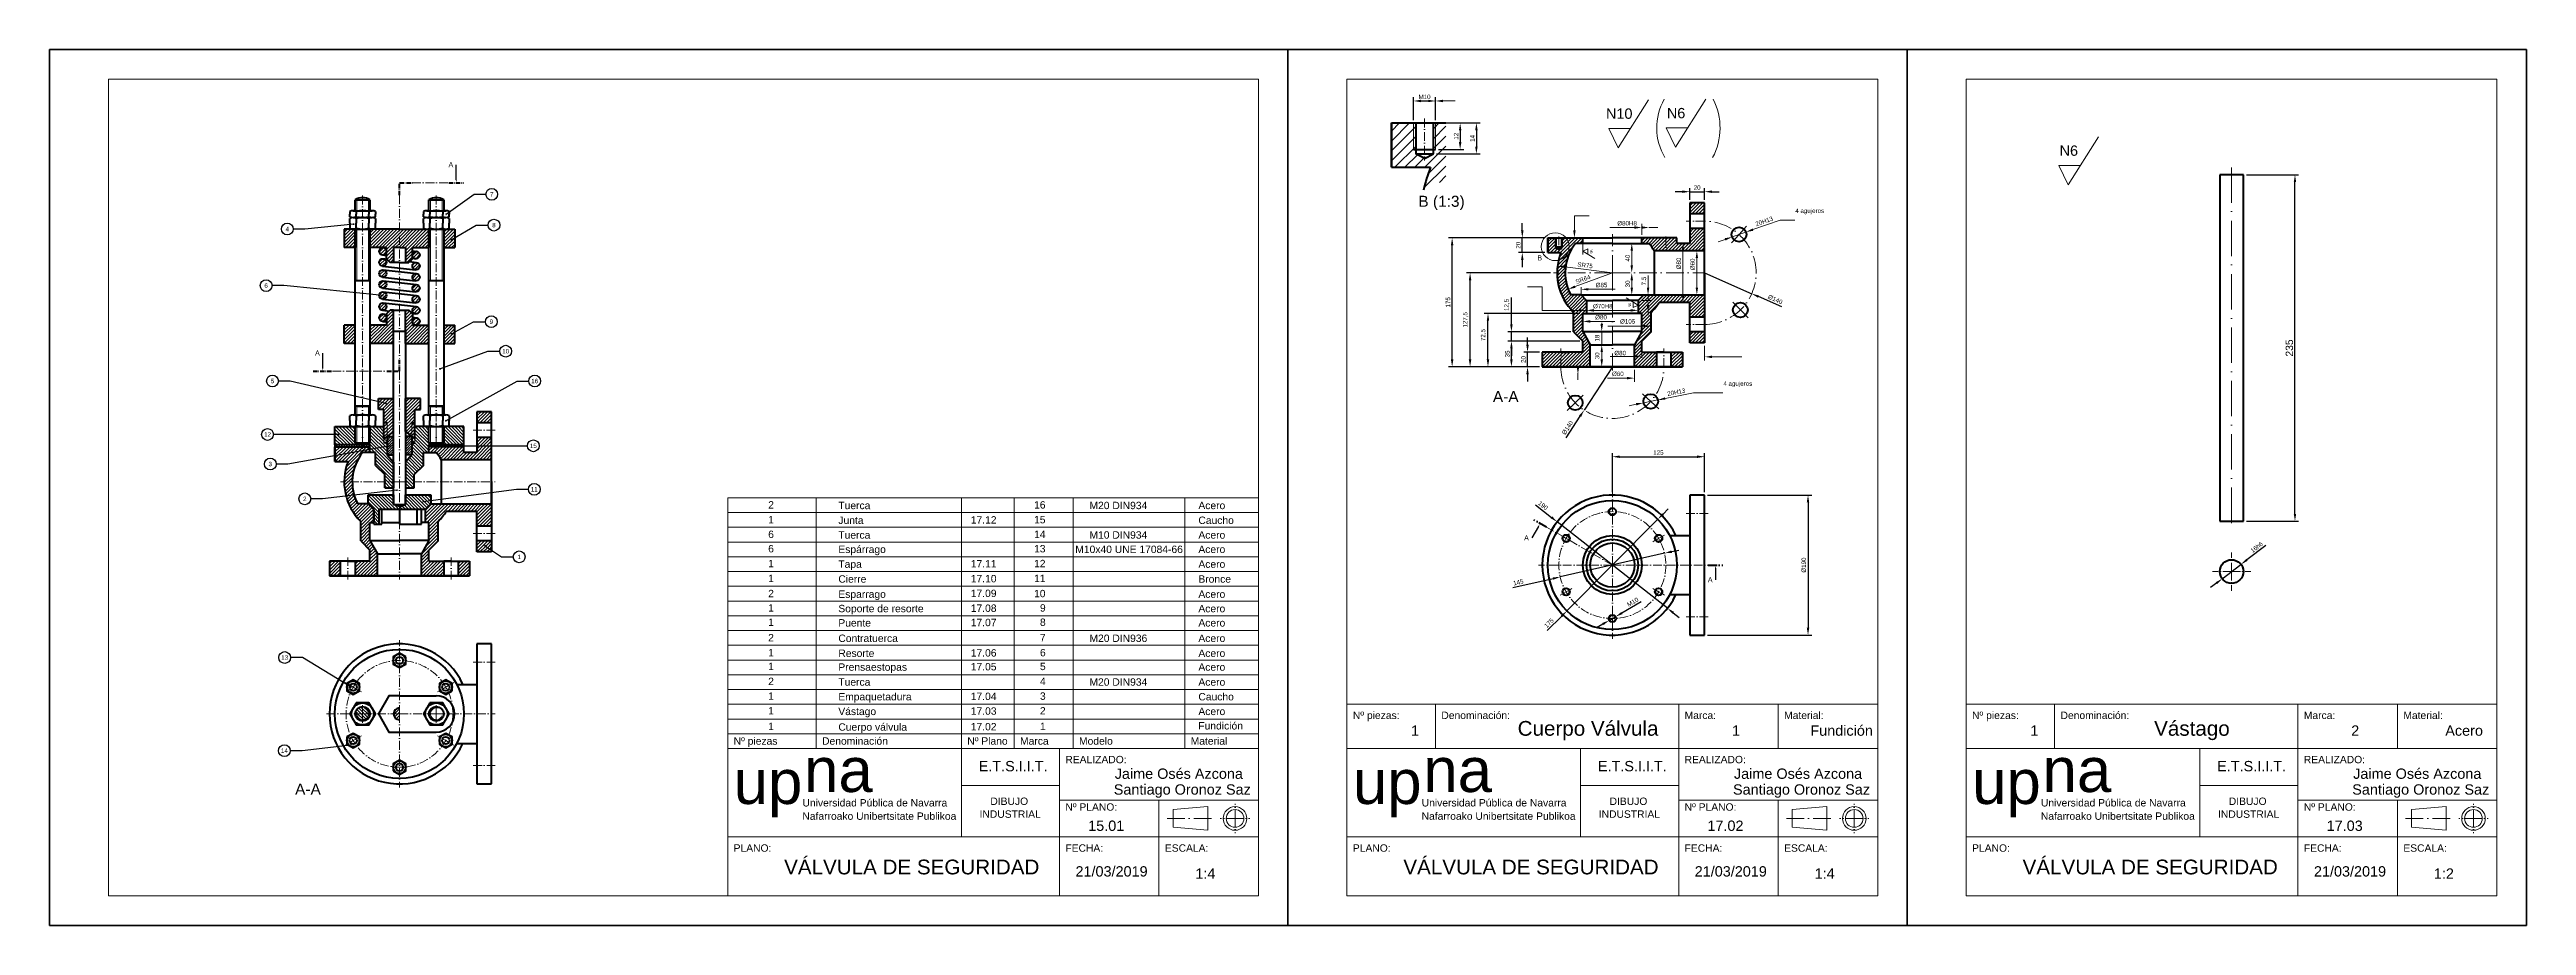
# Model space of a CAD drawing. Header units: millimetres. Extents: x 1800 to 4530, y 1899 to 2196.
# Drawn here: x 1800 to 2640, y 1899 to 2196 of the extents above; entities that cross this region are included whole.
import ezdxf
from ezdxf import colors
from ezdxf.entities.mleader import LeaderData, LeaderLine
from ezdxf.enums import TextEntityAlignment as Align
from ezdxf.math import Vec2, Vec3

# ---------------------------------------------------------------- set-up
doc = ezdxf.new("R2010")
doc.units = ezdxf.units.MM
doc.linetypes.add('ACAD_ISO10W100', pattern=[18, 12, -3, 0, -3])
for name, color, linetype, lineweight in [('010_formato', 5, 'Continuous', 35), ('015_cajetin', 4, 'Continuous', 18), ('020-rotulación_textos', 4, 'Continuous', 18), ('030_linea_continua_gruesa', 7, 'Continuous', 50), ('031_linea_continua_fina', 4, 'Continuous', 18), ('034_ejes', 2, 'ACAD_ISO10W100', 18), ('035_rayados_sombreados', 3, 'Continuous', 18), ('040_cotas.', 1, 'Continuous', 18), ('060_plano_de_corte', 6, 'ACAD_ISO10W100', 50)]:
    doc.layers.add(name, color=color, linetype=linetype, lineweight=lineweight)
doc.styles.add('Arial 1.5', font='arial.ttf', dxfattribs={"height": 1.5})
doc.styles.add('Arial 15', font='arial.ttf', dxfattribs={"height": 15})
doc.styles.add('Arial 2.5', font='arial.ttf', dxfattribs={"height": 2.5})
doc.styles.add('Arial 3.5', font='arial.ttf', dxfattribs={"height": 3.5})
doc.styles.add('Arial 5', font='arial.ttf', dxfattribs={"height": 5})
doc.styles.add('Arial 7', font='arial.ttf', dxfattribs={"height": 7})
doc.styles.get("Standard").update_dxf_attribs({"font": 'arial.ttf'})
doc.dimstyles.new('Cotas', dxfattribs={"dimtxt": 2.5, "dimasz": 2.5, "dimexe": 1.25, "dimexo": 1, "dimtad": 1, "dimtxsty": 'Arial 2.5', "dimcen": 2.5, "dimadec": 0, "dimazin": 0, "dimtfac": 1, "dimtmove": 0, "dimatfit": 3, "dimfxl": 1, "dimarcsym": 0})
doc.dimstyles.new('COTAS FIGURA 1', dxfattribs={"dimtxt": 1.5, "dimasz": 2.5, "dimexe": 1.25, "dimexo": 1, "dimtad": 1, "dimtxsty": 'Arial 1.5', "dimcen": 2.5, "dimadec": 0, "dimazin": 0, "dimtfac": 1, "dimtmove": 0, "dimatfit": 3, "dimfxl": 1, "dimarcsym": 0})
pattern_1 = [(45, (1456.81805, 2164.7955), (-0.561266, 0.561266), [])]
pattern_2 = [(45, (1710.3457, 2073.61654), (-0.4209495, 0.4209495), [])]
pattern_3 = [(45, (1394.3707, 2216.21685), (-0.561266, 0.561266), [])]
pattern_4 = [(45, (1710.3457, 2073.6165), (-0.561266, 0.561266), [])]

msp = doc.modelspace()

# ---------------------------------------------------------------- texts
at = {"layer": '020-rotulación_textos'}
for s, height, style, p in [('2', 2.5, 'Arial 2.5', (2043.69, 2039.928)), ('Tuerca', 2.5, 'Arial 2.5', (2067.483, 2039.718)), ('16', 2.5, 'Arial 2.5', (2133.856, 2039.928)), ('M20 DIN934', 2.5, 'Arial 2.5', (2152.647, 2039.718)), ('Acero', 2.5, 'Arial 2.5', (2189.586, 2039.718)), ('1', 2.5, 'Arial 2.5', (2043.69, 2034.915)), ('Junta', 2.5, 'Arial 2.5', (2067.483, 2034.705)), ('17.12', 2.5, 'Arial 2.5', (2112.394, 2034.828)), ('15', 2.5, 'Arial 2.5', (2133.856, 2034.915)), ('Caucho', 2.5, 'Arial 2.5', (2189.586, 2034.705)), ('6', 2.5, 'Arial 2.5', (2043.69, 2029.933)), ('6', 2.5, 'Arial 2.5', (2043.69, 2025.059)), ('Tuerca', 2.5, 'Arial 2.5', (2067.483, 2029.723)), ('Espárrago', 2.5, 'Arial 2.5', (2067.483, 2024.849)), ('14', 2.5, 'Arial 2.5', (2133.856, 2029.933)), ('13', 2.5, 'Arial 2.5', (2133.856, 2025.059)), ('M10x40 UNE 17084-66', 2.5, 'Arial 2.5', (2147.839, 2024.849)), ('M10 DIN934', 2.5, 'Arial 2.5', (2152.647, 2029.723)), ('Acero', 2.5, 'Arial 2.5', (2189.586, 2029.723)), ('Acero', 2.5, 'Arial 2.5', (2189.586, 2024.849)), ('1', 2.5, 'Arial 2.5', (2043.69, 2020.035)), ('1', 2.5, 'Arial 2.5', (2043.69, 2015.004)), ('Tapa', 2.5, 'Arial 2.5', (2067.483, 2019.825)), ('Cierre', 2.5, 'Arial 2.5', (2067.483, 2014.794)), ('17.11', 2.5, 'Arial 2.5', (2112.394, 2019.948)), ('17.10', 2.5, 'Arial 2.5', (2112.394, 2014.918)), ('12', 2.5, 'Arial 2.5', (2133.856, 2020.035)), ('11', 2.5, 'Arial 2.5', (2133.856, 2015.004)), ('Acero', 2.5, 'Arial 2.5', (2189.586, 2019.825)), ('Bronce', 2.5, 'Arial 2.5', (2189.586, 2014.794)), ('2', 2.5, 'Arial 2.5', (2043.69, 2009.858)), ('Esparrago', 2.5, 'Arial 2.5', (2067.483, 2009.647)), ('17.09', 2.5, 'Arial 2.5', (2112.394, 2009.918)), ('10', 2.5, 'Arial 2.5', (2133.856, 2009.858)), ('Acero', 2.5, 'Arial 2.5', (2189.586, 2009.647)), ('1', 2.5, 'Arial 2.5', (2043.69, 2004.979)), ('1', 2.5, 'Arial 2.5', (2043.69, 2000.13)), ('Soporte de resorte', 2.5, 'Arial 2.5', (2067.483, 2004.769)), ('Puente', 2.5, 'Arial 2.5', (2067.483, 1999.92)), ('17.08', 2.5, 'Arial 2.5', (2112.394, 2004.893)), ('17.07', 2.5, 'Arial 2.5', (2112.394, 2000.044)), ('8', 2.5, 'Arial 2.5', (2135.856, 2000.13)), ('9', 2.5, 'Arial 2.5', (2135.856, 2004.979)), ('Acero', 2.5, 'Arial 2.5', (2189.586, 2004.769)), ('Acero', 2.5, 'Arial 2.5', (2189.586, 1999.92)), ('2', 2.5, 'Arial 2.5', (2043.69, 1994.904)), ('1', 2.5, 'Arial 2.5', (2043.69, 1989.824)), ('Contratuerca', 2.5, 'Arial 2.5', (2067.483, 1994.694)), ('Resorte', 2.5, 'Arial 2.5', (2067.483, 1989.614)), ('17.06', 2.5, 'Arial 2.5', (2112.394, 1989.738)), ('6', 2.5, 'Arial 2.5', (2135.856, 1989.824)), ('7', 2.5, 'Arial 2.5', (2135.856, 1994.904)), ('M20 DIN936', 2.5, 'Arial 2.5', (2152.647, 1994.694)), ('Acero', 2.5, 'Arial 2.5', (2189.586, 1994.694)), ('Acero', 2.5, 'Arial 2.5', (2189.586, 1989.614)), ('2', 2.5, 'Arial 2.5', (2043.69, 1980.067)), ('1', 2.5, 'Arial 2.5', (2043.69, 1985.139)), ('Prensaestopas', 2.5, 'Arial 2.5', (2067.483, 1984.929)), ('17.05', 2.5, 'Arial 2.5', (2112.394, 1985.052)), ('4', 2.5, 'Arial 2.5', (2135.856, 1980.067)), ('5', 2.5, 'Arial 2.5', (2135.856, 1985.139)), ('Acero', 2.5, 'Arial 2.5', (2189.586, 1984.929)), ('1', 2.5, 'Arial 2.5', (2043.69, 1975.084)), ('Tuerca', 2.5, 'Arial 2.5', (2067.483, 1979.857)), ('Empaquetadura', 2.5, 'Arial 2.5', (2067.483, 1974.874)), ('17.04', 2.5, 'Arial 2.5', (2112.394, 1974.997)), ('3', 2.5, 'Arial 2.5', (2135.856, 1975.084)), ('M20 DIN934', 2.5, 'Arial 2.5', (2152.647, 1979.857)), ('Acero', 2.5, 'Arial 2.5', (2189.586, 1979.857)), ('Caucho', 2.5, 'Arial 2.5', (2189.586, 1974.874)), ('1', 2.5, 'Arial 2.5', (2043.69, 1970.104)), ('1', 2.5, 'Arial 2.5', (2043.69, 1964.811)), ('Vástago', 2.5, 'Arial 2.5', (2067.483, 1969.893)), ('Cuerpo válvula', 2.5, 'Arial 2.5', (2067.483, 1964.6)), ('17.03', 2.5, 'Arial 2.5', (2112.394, 1970.017)), ('17.02', 2.5, 'Arial 2.5', (2112.394, 1964.724)), ('2', 2.5, 'Arial 2.5', (2135.856, 1970.104)), ('1', 2.5, 'Arial 2.5', (2135.856, 1964.811)), ('Acero', 2.5, 'Arial 2.5', (2189.586, 1969.893)), ('Fundición', 2.5, 'Arial 2.5', (2189.559, 1965.008)), ('Nº piezas:', 2.5, 'Arial 2.5', (2241.975, 1968.563)), ('1', 3.5, 'Arial 3.5', (2261.704, 1962.887)), ('Denominación:', 2.5, 'Arial 2.5', (2271.975, 1968.563)), ('Cuerpo Válvula', 5, 'Arial 5', (2297.858, 1962.887)), ('Marca:', 2.5, 'Arial 2.5', (2354.475, 1968.563)), ('Material:', 2.5, 'Arial 2.5', (2388.225, 1968.563)), ('Nº piezas:', 2.5, 'Arial 2.5', (2451.975, 1968.563)), ('1', 3.5, 'Arial 3.5', (2471.704, 1962.887)), ('Denominación:', 2.5, 'Arial 2.5', (2481.975, 1968.563)), ('Vástago', 5, 'Arial 5', (2513.71, 1962.887)), ('Marca:', 2.5, 'Arial 2.5', (2564.475, 1968.563)), ('2', 3.5, 'Arial 3.5', (2580.53, 1962.887)), ('Material:', 2.5, 'Arial 2.5', (2598.225, 1968.563)), ('Acero', 3.5, 'Arial 3.5', (2612.447, 1962.887)), ('Nº piezas', 2.5, 'Arial 2.5', (2031.975, 1959.857)), ('Denominación', 2.5, 'Arial 2.5', (2061.975, 1959.857)), ('Nº Plano', 2.5, 'Arial 2.5', (2111.197, 1959.857)), ('Marca', 2.5, 'Arial 2.5', (2129.107, 1959.857)), ('Modelo', 2.5, 'Arial 2.5', (2149.107, 1959.857)), ('Material', 2.5, 'Arial 2.5', (2186.975, 1959.857)), ('up', 15, 'Arial 15', (2031.975, 1939.754)), ('E.T.S.I.I.T.', 3.5, 'Arial 3.5', (2115.079, 1950.843)), ('REALIZADO:', 2.5, 'Arial 2.5', (2144.475, 1953.563)), ('Jaime Osés Azcona', 3.5, 'Arial 3.5', (2161.212, 1948.279)), ('up', 15, 'Arial 15', (2241.975, 1939.754)), ('E.T.S.I.I.T.', 3.5, 'Arial 3.5', (2325.079, 1950.843)), ('REALIZADO:', 2.5, 'Arial 2.5', (2354.475, 1953.563)), ('Jaime Osés Azcona', 3.5, 'Arial 3.5', (2371.212, 1948.279)), ('up', 15, 'Arial 15', (2451.975, 1939.754)), ('E.T.S.I.I.T.', 3.5, 'Arial 3.5', (2535.079, 1950.843)), ('REALIZADO:', 2.5, 'Arial 2.5', (2564.475, 1953.563)), ('Jaime Osés Azcona', 3.5, 'Arial 3.5', (2581.212, 1948.279)), ('Universidad Pública de Navarra', 2.5, 'Arial 2.5', (2055.317, 1938.908)), ('DIBUJO', 2.5, 'Arial 2.5', (2119.035, 1939.428)), ('Santiago Oronoz Saz', 3.5, 'Arial 3.5', (2160.888, 1942.922)), ('Universidad Pública de Navarra', 2.5, 'Arial 2.5', (2265.317, 1938.908)), ('DIBUJO', 2.5, 'Arial 2.5', (2329.035, 1939.428)), ('Santiago Oronoz Saz', 3.5, 'Arial 3.5', (2370.888, 1942.922)), ('Universidad Pública de Navarra', 2.5, 'Arial 2.5', (2475.317, 1938.908)), ('DIBUJO', 2.5, 'Arial 2.5', (2539.035, 1939.428)), ('Santiago Oronoz Saz', 3.5, 'Arial 3.5', (2580.888, 1942.922)), ('Nafarroako Unibertsitate Publikoa ', 2.5, 'Arial 2.5', (2055.287, 1934.385)), ('INDUSTRIAL', 2.5, 'Arial 2.5', (2115.374, 1935.069)), ('Nº PLANO:', 2.5, 'Arial 2.5', (2144.475, 1937.477)), ('15.01', 3.5, 'Arial 3.5', (2152.213, 1930.625)), ('Nafarroako Unibertsitate Publikoa ', 2.5, 'Arial 2.5', (2265.287, 1934.385)), ('INDUSTRIAL', 2.5, 'Arial 2.5', (2325.374, 1935.069)), ('Nº PLANO:', 2.5, 'Arial 2.5', (2354.475, 1937.477)), ('17.02', 3.5, 'Arial 3.5', (2362.213, 1930.625)), ('Nafarroako Unibertsitate Publikoa ', 2.5, 'Arial 2.5', (2475.287, 1934.385)), ('INDUSTRIAL', 2.5, 'Arial 2.5', (2535.374, 1935.069)), ('Nº PLANO:', 2.5, 'Arial 2.5', (2564.475, 1937.477)), ('17.03', 3.5, 'Arial 3.5', (2572.213, 1930.625)), ('PLANO:', 2.5, 'Arial 2.5', (2031.975, 1923.563)), ('FECHA:', 2.5, 'Arial 2.5', (2144.475, 1923.563)), ('ESCALA:', 2.5, 'Arial 2.5', (2178.225, 1923.563)), ('PLANO:', 2.5, 'Arial 2.5', (2241.975, 1923.563)), ('FECHA:', 2.5, 'Arial 2.5', (2354.475, 1923.563)), ('ESCALA:', 2.5, 'Arial 2.5', (2388.225, 1923.563)), ('PLANO:', 2.5, 'Arial 2.5', (2451.975, 1923.563)), ('FECHA:', 2.5, 'Arial 2.5', (2564.475, 1923.563)), ('ESCALA:', 2.5, 'Arial 2.5', (2598.225, 1923.563)), ('VÁLVULA DE SEGURIDAD', 5, 'Arial 5', (2049.097, 1915.883)), ('21/03/2019', 3.5, 'Arial 3.5', (2147.899, 1915.154)), ('1:4', 3.5, 'Arial 3.5', (2188.565, 1914.408)), ('VÁLVULA DE SEGURIDAD', 5, 'Arial 5', (2259.097, 1915.883)), ('21/03/2019', 3.5, 'Arial 3.5', (2357.899, 1915.154)), ('1:4', 3.5, 'Arial 3.5', (2398.565, 1914.408)), ('VÁLVULA DE SEGURIDAD', 5, 'Arial 5', (2469.097, 1915.883)), ('21/03/2019', 3.5, 'Arial 3.5', (2567.899, 1915.154)), ('1:2', 3.5, 'Arial 3.5', (2608.565, 1914.408))]:
    msp.add_text(s, height=height, dxfattribs=dict(at, style=style)).set_placement(p)
at = {"layer": '020-rotulación_textos', "ltscale": 0.5, "style": 'Arial 3.5'}
for s, p in [('1', (2370.53, 1962.887)), ('Fundición', (2397.127, 1962.887))]:
    msp.add_text(s, height=3.5, dxfattribs=at).set_placement(p)
at = {"layer": '020-rotulación_textos', "color": 240, "true_color": 0xed1f24, "style": 'Arial 15'}
for p in [(2055.864, 1943.809), (2265.864, 1943.809), (2475.864, 1943.809)]:
    msp.add_text('na', height=15, dxfattribs=at).set_placement(p)
at = {"layer": '040_cotas.'}
for s, height, style, p in [('N10', 3.5, 'Arial 3.5', (2327.824, 2172.085)), ('N6', 3.5, 'Arial 3.5', (2348.459, 2172.261)), ('N6', 3.5, 'Arial 3.5', (2481.652, 2159.544)), ('B (1:3)', 3.75, 'Arial 2.5', (2264.174, 2142.233)), ('4 agujeros', 1.5, 'Arial 1.5', (2392.02, 2140.158)), ('B', 1.75, 'Arial 7', (2304.536, 2124.045)), ('Ø70H8', 1.5, 'Arial 1.5', (2323.42, 2107.808)), ('A-A', 3.75, 'Arial 15', (2289.456, 2076.022)), ('4 agujeros', 1.5, 'Arial 1.5', (2367.62, 2081.536)), ('A-A', 3.75, 'Arial 15', (1883.247, 1942.897))]:
    msp.add_text(s, height=height, dxfattribs=dict(at, style=style)).set_placement(p)
at = {"layer": '040_cotas.', "style": 'Arial 3.5'}
for rotation, p in [(270, (2322.438, 2127.972)), (90, (2336.263, 2108.113))]:
    msp.add_text('N6', height=0.875, rotation=rotation, dxfattribs=at).set_placement(p)
at = {"layer": '040_cotas.', "insert": (2334.975, 2136.643), "char_height": 1.5, "width": 3.77558, "attachment_point": 5, "style": 'Arial 1.5'}
msp.add_mtext('%%C80H8', dxfattribs=at)
at = {"layer": '040_cotas.', "char_height": 1.5, "attachment_point": 5, "style": 'Arial 1.5'}
for s, insert, rotation in [('20H13', (2381.469, 2137.325), 19.36652), ('40', (2335.166, 2124.846), 90), ('SR64', (2320.028, 2117.66), 20.294335), ('SR75', (2320.724, 2122.41), 352.894029), ('30', (2335.165, 2116.096), 90), ('7.5', (2340.693, 2117.056), 90), ('%%C80', (2352.498, 2123.028), 90), ('%%C60', (2357.201, 2122.719), 90), ('30', (2324.83, 2091.721), 90), ('18', (2324.831, 2097.721), 90), ('20H13', (2351.634, 2079.391), 11.187432)]:
    msp.add_mtext(s, dxfattribs=dict(at, insert=insert, rotation=rotation))
for s, insert in [('%%C85', (2326.295, 2115.7)), ('%%C80', (2326.122, 2104.769)), ('%%C105', (2335.157, 2103.372)), ('%%C80', (2332.628, 2092.628)), ('%%C60', (2331.838, 2085.578))]:
    msp.add_mtext(s, dxfattribs=dict(at, insert=insert))

# ---------------------------------------------------------------- blocks, each defined once
blk = doc.blocks.new('_TagCircle')
at = {"color": 0, "linetype": 'ByBlock', "lineweight": -2, "transparency": 16777216}
blk.add_circle((0, 0), 4, dxfattribs=at)
at = {"layer": '035_rayados_sombreados', "color": 0, "transparency": 16777216, "style": 'Arial 2.5'}
blk.add_attdef('NÚMEROETIQUETA', text='', height=3, dxfattribs=at).set_placement((0, -1.5), align=Align.CENTER)
blk = doc.blocks.new('_DotSmall')
at = {"color": 0, "linetype": 'ByBlock', "const_width": 0.5}
blk.add_lwpolyline([(-0.0625, 0, 1), (0.0625, 0, 1)], format="xyb", close=True, dxfattribs=at)
blk = doc.blocks.new('*D108')
at = {"layer": '040_cotas.', "color": 0, "lineweight": -2, "transparency": 16777216}
for p, q in [((2318.98, 2096.72), (2294.5, 2096.72)), ((2295.75, 2090.47), (2295.75, 2094.22)), ((2305.23, 2087.97), (2294.5, 2087.97))]:
    blk.add_line(p, q, dxfattribs=at)
at = {"layer": '040_cotas.', "color": 0, "transparency": 16777216}
for points in [[(2295.33, 2094.22), (2296.16, 2094.22), (2295.75, 2096.72)], [(2295.33, 2090.47), (2296.16, 2090.47), (2295.75, 2087.97)]]:
    blk.add_solid(points, dxfattribs=at)
at = {"layer": 'Defpoints', "color": 0, "transparency": 16777216}
for p in [(2295.75, 2096.72), (2319.98, 2096.72), (2306.23, 2087.97)]:
    blk.add_point(p, dxfattribs=at)
at = {"layer": '040_cotas.', "color": 0, "transparency": 16777216, "insert": (2294.36, 2092.35), "char_height": 1.5, "attachment_point": 5, "rotation": 90, "style": 'Arial 1.5'}
blk.add_mtext('35', dxfattribs=at)
blk = doc.blocks.new('*D109')
at = {"layer": '040_cotas.', "color": 0, "lineweight": -2, "transparency": 16777216}
for p, q in [((2295.75, 2102.35), (2295.75, 2111.47)), ((2315.85, 2099.85), (2294.5, 2099.85)), ((2318.98, 2096.72), (2294.5, 2096.72)), ((2295.75, 2096.72), (2295.75, 2099.85)), ((2295.75, 2094.22), (2295.75, 2091.72))]:
    blk.add_line(p, q, dxfattribs=at)
at = {"layer": '040_cotas.', "color": 0, "transparency": 16777216}
for points in [[(2295.33, 2102.35), (2296.16, 2102.35), (2295.75, 2099.85)], [(2295.33, 2094.22), (2296.16, 2094.22), (2295.75, 2096.72)]]:
    blk.add_solid(points, dxfattribs=at)
at = {"layer": 'Defpoints', "color": 0, "transparency": 16777216}
for p in [(2295.75, 2099.85), (2316.85, 2099.85), (2319.98, 2096.72)]:
    blk.add_point(p, dxfattribs=at)
at = {"layer": '040_cotas.', "color": 0, "transparency": 16777216, "insert": (2294.22, 2108.96), "char_height": 1.5, "attachment_point": 5, "rotation": 90, "style": 'Arial 1.5'}
blk.add_mtext('12,5', dxfattribs=at)
blk = doc.blocks.new('*D110')
at = {"layer": '040_cotas.', "color": 0, "lineweight": -2, "transparency": 16777216}
for p, q in [((2318.98, 2106.1), (2286.55, 2106.1)), ((2287.8, 2090.47), (2287.8, 2103.6)), ((2305.23, 2087.97), (2286.55, 2087.97))]:
    blk.add_line(p, q, dxfattribs=at)
at = {"layer": '040_cotas.', "color": 0, "transparency": 16777216}
for points in [[(2287.38, 2103.6), (2288.21, 2103.6), (2287.8, 2106.1)], [(2287.38, 2090.47), (2288.21, 2090.47), (2287.8, 2087.97)]]:
    blk.add_solid(points, dxfattribs=at)
at = {"layer": 'Defpoints', "color": 0, "transparency": 16777216}
for p in [(2287.8, 2106.1), (2319.98, 2106.1), (2306.23, 2087.97)]:
    blk.add_point(p, dxfattribs=at)
at = {"layer": '040_cotas.', "color": 0, "transparency": 16777216, "insert": (2286.27, 2098.74), "char_height": 1.5, "attachment_point": 5, "rotation": 90, "style": 'Arial 1.5'}
blk.add_mtext('72,5', dxfattribs=at)
blk = doc.blocks.new('*D111')
at = {"layer": '040_cotas.', "color": 0, "lineweight": -2, "transparency": 16777216}
for p, q in [((2308.98, 2119.85), (2280.47, 2119.85)), ((2281.72, 2090.47), (2281.72, 2117.35)), ((2305.23, 2087.97), (2280.47, 2087.97))]:
    blk.add_line(p, q, dxfattribs=at)
at = {"layer": '040_cotas.', "color": 0, "transparency": 16777216}
for points in [[(2281.3, 2117.35), (2282.14, 2117.35), (2281.72, 2119.85)], [(2281.3, 2090.47), (2282.14, 2090.47), (2281.72, 2087.97)]]:
    blk.add_solid(points, dxfattribs=at)
at = {"layer": 'Defpoints', "color": 0, "transparency": 16777216}
for p in [(2281.72, 2119.85), (2309.98, 2119.85), (2306.23, 2087.97)]:
    blk.add_point(p, dxfattribs=at)
at = {"layer": '040_cotas.', "color": 0, "transparency": 16777216, "insert": (2280.19, 2103.91), "char_height": 1.5, "attachment_point": 5, "rotation": 90, "style": 'Arial 1.5'}
blk.add_mtext('127,5', dxfattribs=at)
blk = doc.blocks.new('*D112')
at = {"layer": '040_cotas.', "color": 0, "lineweight": -2, "transparency": 16777216}
for p, q in [((2299.43, 2134.22), (2299.43, 2136.72)), ((2307.1, 2131.72), (2298.18, 2131.72)), ((2307.1, 2126.72), (2298.18, 2126.72)), ((2299.43, 2126.72), (2299.43, 2131.72)), ((2299.43, 2124.22), (2299.43, 2121.72))]:
    blk.add_line(p, q, dxfattribs=at)
at = {"layer": '040_cotas.', "color": 0, "transparency": 16777216}
for points in [[(2299.02, 2134.22), (2299.85, 2134.22), (2299.43, 2131.72)], [(2299.02, 2124.22), (2299.85, 2124.22), (2299.43, 2126.72)]]:
    blk.add_solid(points, dxfattribs=at)
at = {"layer": 'Defpoints', "color": 0, "transparency": 16777216}
for p in [(2299.43, 2131.72), (2308.1, 2131.72), (2308.1, 2126.72)]:
    blk.add_point(p, dxfattribs=at)
at = {"layer": '040_cotas.', "color": 0, "transparency": 16777216, "insert": (2298.04, 2129.22), "char_height": 1.5, "attachment_point": 5, "rotation": 90, "style": 'Arial 1.5'}
blk.add_mtext('20', dxfattribs=at)
blk = doc.blocks.new('*D107')
at = {"layer": '040_cotas.', "color": 0, "lineweight": -2, "transparency": 16777216}
for p, q in [((2307.1, 2131.72), (2274.39, 2131.72)), ((2275.64, 2090.47), (2275.64, 2129.22)), ((2305.23, 2087.97), (2274.39, 2087.97))]:
    blk.add_line(p, q, dxfattribs=at)
at = {"layer": '040_cotas.', "color": 0, "transparency": 16777216}
for points in [[(2275.23, 2129.22), (2276.06, 2129.22), (2275.64, 2131.72)], [(2275.23, 2090.47), (2276.06, 2090.47), (2275.64, 2087.97)]]:
    blk.add_solid(points, dxfattribs=at)
at = {"layer": 'Defpoints', "color": 0, "transparency": 16777216}
for p in [(2275.64, 2131.72), (2308.1, 2131.72), (2306.23, 2087.97)]:
    blk.add_point(p, dxfattribs=at)
at = {"layer": '040_cotas.', "color": 0, "transparency": 16777216, "insert": (2274.25, 2109.85), "char_height": 1.5, "attachment_point": 5, "rotation": 90, "style": 'Arial 1.5'}
blk.add_mtext('175', dxfattribs=at)
blk = doc.blocks.new('*D113')
at = {"layer": '040_cotas.', "color": 0, "lineweight": -2, "transparency": 16777216}
for p, q in [((2353.73, 2147.36), (2351.23, 2147.36)), ((2356.23, 2144.6), (2356.23, 2148.61)), ((2356.23, 2147.36), (2361.23, 2147.36)), ((2361.23, 2144.6), (2361.23, 2148.61)), ((2363.73, 2147.36), (2366.23, 2147.36))]:
    blk.add_line(p, q, dxfattribs=at)
at = {"layer": '040_cotas.', "color": 0, "transparency": 16777216}
for points in [[(2353.73, 2147.78), (2353.73, 2146.94), (2356.23, 2147.36)], [(2363.73, 2147.78), (2363.73, 2146.94), (2361.23, 2147.36)]]:
    blk.add_solid(points, dxfattribs=at)
at = {"layer": 'Defpoints', "color": 0, "transparency": 16777216}
for p in [(2356.23, 2143.6), (2361.23, 2147.36), (2361.23, 2143.6)]:
    blk.add_point(p, dxfattribs=at)
at = {"layer": '040_cotas.', "color": 0, "transparency": 16777216, "insert": (2358.73, 2148.75), "char_height": 1.5, "attachment_point": 5, "style": 'Arial 1.5'}
blk.add_mtext('20', dxfattribs=at)
blk = doc.blocks.new('*D114')
at = {"layer": '040_cotas.', "color": 0, "lineweight": -2, "transparency": 16777216}
for p, q in [((2329.98, 2045.5), (2329.98, 2058.75)), ((2361.23, 2045.5), (2361.23, 2058.75)), ((2332.48, 2057.5), (2358.73, 2057.5))]:
    blk.add_line(p, q, dxfattribs=at)
at = {"layer": '040_cotas.', "color": 0, "transparency": 16777216}
for points in [[(2332.48, 2057.92), (2332.48, 2057.08), (2329.98, 2057.5)], [(2358.73, 2057.92), (2358.73, 2057.08), (2361.23, 2057.5)]]:
    blk.add_solid(points, dxfattribs=at)
at = {"layer": 'Defpoints', "color": 0, "transparency": 16777216}
for p in [(2361.23, 2057.5), (2329.98, 2044.5), (2361.23, 2044.5)]:
    blk.add_point(p, dxfattribs=at)
at = {"layer": '040_cotas.', "color": 0, "transparency": 16777216, "insert": (2345.6, 2058.89), "char_height": 1.5, "attachment_point": 5, "style": 'Arial 1.5'}
blk.add_mtext('125', dxfattribs=at)
blk = doc.blocks.new('*D115')
at = {"layer": '040_cotas.', "color": 0, "lineweight": -2, "transparency": 16777216}
for p, q in [((2303.87, 2041.21), (2309.31, 2036.94)), ((2348.67, 2006.1), (2311.28, 2035.4)), ((2350.64, 2004.56), (2352.61, 2003.02))]:
    blk.add_line(p, q, dxfattribs=at)
at = {"layer": '040_cotas.', "color": 0, "transparency": 16777216}
for points in [[(2309.57, 2037.27), (2309.06, 2036.62), (2311.28, 2035.4)], [(2350.9, 2004.89), (2350.38, 2004.23), (2348.67, 2006.1)]]:
    blk.add_solid(points, dxfattribs=at)
at = {"layer": 'Defpoints', "color": 0, "transparency": 16777216}
for p in [(2311.28, 2035.4), (2348.67, 2006.1)]:
    blk.add_point(p, dxfattribs=at)
at = {"layer": '040_cotas.', "color": 0, "transparency": 16777216, "insert": (2306.46, 2040.94), "char_height": 1.5, "attachment_point": 5, "rotation": 321.91961, "style": 'Arial 1.5'}
blk.add_mtext('190', dxfattribs=at)
blk = doc.blocks.new('*D116')
at = {"layer": '040_cotas.', "color": 0, "lineweight": -2, "transparency": 16777216}
for p, q in [((2362.23, 2044.5), (2397.58, 2044.5)), ((2396.33, 2042), (2396.33, 1999.5)), ((2362.23, 1997), (2397.58, 1997))]:
    blk.add_line(p, q, dxfattribs=at)
at = {"layer": '040_cotas.', "color": 0, "transparency": 16777216}
for points in [[(2395.91, 2042), (2396.75, 2042), (2396.33, 2044.5)], [(2395.91, 1999.5), (2396.75, 1999.5), (2396.33, 1997)]]:
    blk.add_solid(points, dxfattribs=at)
at = {"layer": 'Defpoints', "color": 0, "transparency": 16777216}
for p in [(2361.23, 2044.5), (2361.23, 1997), (2396.33, 1997)]:
    blk.add_point(p, dxfattribs=at)
at = {"layer": '040_cotas.', "color": 0, "transparency": 16777216, "insert": (2394.9, 2020.75), "char_height": 1.5, "attachment_point": 5, "rotation": 90, "style": 'Arial 1.5'}
blk.add_mtext('%%C190', dxfattribs=at)
blk = doc.blocks.new('*D117')
at = {"layer": '040_cotas.', "color": 0, "lineweight": -2, "transparency": 16777216}
for p, q in [((2345.39, 2036.28), (2314.56, 2005.23)), ((2347.15, 2038.05), (2348.91, 2039.82)), ((2307.91, 1998.54), (2312.8, 2003.46))]:
    blk.add_line(p, q, dxfattribs=at)
at = {"layer": '040_cotas.', "color": 0, "transparency": 16777216}
for points in [[(2346.85, 2038.34), (2347.45, 2037.76), (2345.39, 2036.28)], [(2312.5, 2003.75), (2313.1, 2003.16), (2314.56, 2005.23)]]:
    blk.add_solid(points, dxfattribs=at)
at = {"layer": 'Defpoints', "color": 0, "transparency": 16777216}
for p in [(2345.39, 2036.28), (2314.56, 2005.23)]:
    blk.add_point(p, dxfattribs=at)
at = {"layer": '040_cotas.', "color": 0, "transparency": 16777216, "insert": (2308.49, 2001.09), "char_height": 1.5, "attachment_point": 5, "rotation": 45.20104, "style": 'Arial 1.5'}
blk.add_mtext('175', dxfattribs=at)
blk = doc.blocks.new('*D120')
at = {"layer": '040_cotas.', "color": 0, "lineweight": -2, "transparency": 16777216}
for p, q in [((2329.98, 2087.97), (2320.41, 2073.32)), ((2314.29, 2063.95), (2319.04, 2071.23))]:
    blk.add_line(p, q, dxfattribs=at)
at = {"layer": '040_cotas.', "color": 0, "transparency": 16777216}
blk.add_solid([(2318.69, 2071.45), (2319.39, 2071), (2320.41, 2073.32)], dxfattribs=at)
at = {"layer": 'Defpoints', "color": 0, "transparency": 16777216}
for p in [(2329.98, 2087.97), (2320.41, 2073.32)]:
    blk.add_point(p, dxfattribs=at)
at = {"layer": '040_cotas.', "color": 0, "transparency": 16777216, "insert": (2314.78, 2067.32), "char_height": 1.5, "attachment_point": 5, "rotation": 56.85199, "style": 'Arial 1.5'}
blk.add_mtext('%%C140', dxfattribs=at)
blk = doc.blocks.new('*D121')
at = {"layer": '040_cotas.', "color": 0, "lineweight": -2, "transparency": 16777216}
for p, q in [((2361.23, 2119.85), (2377.24, 2112.78)), ((2387.48, 2108.27), (2379.53, 2111.78))]:
    blk.add_line(p, q, dxfattribs=at)
at = {"layer": '040_cotas.', "color": 0, "transparency": 16777216}
blk.add_solid([(2379.69, 2112.16), (2379.36, 2111.39), (2377.24, 2112.78)], dxfattribs=at)
at = {"layer": 'Defpoints', "color": 0, "transparency": 16777216}
for p in [(2361.23, 2119.85), (2377.24, 2112.78)]:
    blk.add_point(p, dxfattribs=at)
at = {"layer": '040_cotas.', "color": 0, "transparency": 16777216, "insert": (2385.22, 2110.83), "char_height": 1.5, "attachment_point": 5, "rotation": 336.20439, "style": 'Arial 1.5'}
blk.add_mtext('%%C140', dxfattribs=at)
blk = doc.blocks.new('*D122')
at = {"layer": '040_cotas.', "color": 0, "lineweight": -2, "transparency": 16777216}
for p, q in [((2305.23, 2092.97), (2299.95, 2092.97)), ((2301.2, 2095.47), (2301.2, 2097.97)), ((2301.2, 2087.97), (2301.2, 2092.97)), ((2305.23, 2087.97), (2299.95, 2087.97)), ((2301.2, 2085.47), (2301.2, 2082.97))]:
    blk.add_line(p, q, dxfattribs=at)
at = {"layer": '040_cotas.', "color": 0, "transparency": 16777216}
for points in [[(2300.79, 2095.47), (2301.62, 2095.47), (2301.2, 2092.97)], [(2300.79, 2085.47), (2301.62, 2085.47), (2301.2, 2087.97)]]:
    blk.add_solid(points, dxfattribs=at)
at = {"layer": 'Defpoints', "color": 0, "transparency": 16777216}
for p in [(2301.2, 2092.97), (2306.23, 2092.97), (2306.23, 2087.97)]:
    blk.add_point(p, dxfattribs=at)
at = {"layer": '040_cotas.', "color": 0, "transparency": 16777216, "insert": (2299.81, 2090.47), "char_height": 1.5, "attachment_point": 5, "rotation": 90, "style": 'Arial 1.5'}
blk.add_mtext('20', dxfattribs=at)
blk = doc.blocks.new('*D126')
at = {"layer": '040_cotas.', "color": 0, "lineweight": -2, "transparency": 16777216}
for p, q in [((2262.53, 2171.67), (2262.53, 2179.37)), ((2265.03, 2178.12), (2267.53, 2178.12)), ((2270.03, 2171.67), (2270.03, 2179.37))]:
    blk.add_line(p, q, dxfattribs=at)
at = {"layer": '040_cotas.', "color": 0, "transparency": 16777216}
for points in [[(2265.03, 2178.54), (2265.03, 2177.71), (2262.53, 2178.12)], [(2267.53, 2178.54), (2267.53, 2177.71), (2270.03, 2178.12)]]:
    blk.add_solid(points, dxfattribs=at)
at = {"layer": 'Defpoints', "color": 0, "transparency": 16777216}
for p in [(2270.03, 2178.12), (2262.53, 2170.67), (2270.03, 2170.67)]:
    blk.add_point(p, dxfattribs=at)
at = {"layer": '040_cotas.', "color": 0, "transparency": 16777216, "insert": (2266.28, 2179.51), "char_height": 1.5, "attachment_point": 5, "style": 'Arial 1.5'}
blk.add_mtext('M10', dxfattribs=at)
blk = doc.blocks.new('*D127')
at = {"layer": '040_cotas.', "color": 0, "lineweight": -2, "transparency": 16777216}
for p, q in [((2271.03, 2170.67), (2279.61, 2170.67)), ((2278.36, 2168.17), (2278.36, 2164.17)), ((2271.03, 2161.67), (2279.61, 2161.67))]:
    blk.add_line(p, q, dxfattribs=at)
at = {"layer": '040_cotas.', "color": 0, "transparency": 16777216}
for points in [[(2277.94, 2168.17), (2278.78, 2168.17), (2278.36, 2170.67)], [(2277.94, 2164.17), (2278.78, 2164.17), (2278.36, 2161.67)]]:
    blk.add_solid(points, dxfattribs=at)
at = {"layer": 'Defpoints', "color": 0, "transparency": 16777216}
for p in [(2270.03, 2170.67), (2270.03, 2161.67), (2278.36, 2161.67)]:
    blk.add_point(p, dxfattribs=at)
at = {"layer": '040_cotas.', "color": 0, "transparency": 16777216, "insert": (2276.98, 2166.17), "char_height": 1.5, "attachment_point": 5, "rotation": 90, "style": 'Arial 1.5'}
blk.add_mtext('12', dxfattribs=at)
blk = doc.blocks.new('*D128')
at = {"layer": '040_cotas.', "color": 0, "lineweight": -2, "transparency": 16777216}
for p, q in [((2276.32, 2170.67), (2285.12, 2170.67)), ((2283.87, 2168.17), (2283.87, 2162.67)), ((2270.28, 2160.17), (2285.12, 2160.17))]:
    blk.add_line(p, q, dxfattribs=at)
at = {"layer": '040_cotas.', "color": 0, "transparency": 16777216}
for points in [[(2283.45, 2168.17), (2284.29, 2168.17), (2283.87, 2170.67)], [(2283.45, 2162.67), (2284.29, 2162.67), (2283.87, 2160.17)]]:
    blk.add_solid(points, dxfattribs=at)
at = {"layer": 'Defpoints', "color": 0, "transparency": 16777216}
for p in [(2275.32, 2170.67), (2269.28, 2160.17), (2283.87, 2160.17)]:
    blk.add_point(p, dxfattribs=at)
at = {"layer": '040_cotas.', "color": 0, "transparency": 16777216, "insert": (2282.49, 2165.42), "char_height": 1.5, "attachment_point": 5, "rotation": 90, "style": 'Arial 1.5'}
blk.add_mtext('14', dxfattribs=at)
blk = doc.blocks.new('*D131')
at = {"layer": '040_cotas.', "color": 0, "lineweight": -2, "transparency": 16777216}
for p, q in [((2347.65, 2024.76), (2312.3, 2016.74)), ((2350.09, 2025.31), (2352.53, 2025.87)), ((2296.22, 2013.1), (2309.86, 2016.19))]:
    blk.add_line(p, q, dxfattribs=at)
at = {"layer": '040_cotas.', "color": 0, "transparency": 16777216}
for points in [[(2350, 2025.72), (2350.18, 2024.91), (2347.65, 2024.76)], [(2309.77, 2016.6), (2309.95, 2015.79), (2312.3, 2016.74)]]:
    blk.add_solid(points, dxfattribs=at)
at = {"layer": 'Defpoints', "color": 0, "transparency": 16777216}
for p in [(2347.65, 2024.76), (2312.3, 2016.74)]:
    blk.add_point(p, dxfattribs=at)
at = {"layer": '040_cotas.', "color": 0, "transparency": 16777216, "insert": (2298.07, 2014.94), "char_height": 1.5, "attachment_point": 5, "rotation": 12.7776, "style": 'Arial 1.5'}
blk.add_mtext('145', dxfattribs=at)
blk = doc.blocks.new('*D139')
at = {"layer": '040_cotas.', "color": 0, "lineweight": -2, "transparency": 16777216}
for p, q in [((2339.78, 2008.29), (2333.22, 2004.5)), ((2326.73, 2000.75), (2324.56, 1999.5)), ((2328.89, 2002), (2331.06, 2003.25))]:
    blk.add_line(p, q, dxfattribs=at)
at = {"layer": '040_cotas.', "color": 0, "transparency": 16777216}
for points in [[(2326.52, 2001.11), (2326.94, 2000.39), (2328.89, 2002)], [(2333.02, 2004.86), (2333.43, 2004.14), (2331.06, 2003.25)]]:
    blk.add_solid(points, dxfattribs=at)
at = {"layer": 'Defpoints', "color": 0, "transparency": 16777216}
for p in [(2328.89, 2002), (2331.06, 2003.25)]:
    blk.add_point(p, dxfattribs=at)
at = {"layer": '040_cotas.', "color": 0, "transparency": 16777216, "insert": (2336.89, 2008.22), "char_height": 1.5, "attachment_point": 5, "rotation": 29.98305, "style": 'Arial 1.5'}
blk.add_mtext('M10', dxfattribs=at)
blk = doc.blocks.new('*D18')
at = {"layer": '040_cotas.', "color": 0, "lineweight": -2, "transparency": 16777216}
for p, q in [((2544.98, 2153.12), (2562.72, 2153.12)), ((2561.47, 2038.12), (2561.47, 2150.62)), ((2544.98, 2035.62), (2562.72, 2035.62))]:
    blk.add_line(p, q, dxfattribs=at)
at = {"layer": '040_cotas.', "color": 0, "transparency": 16777216}
for points in [[(2561.06, 2150.62), (2561.89, 2150.62), (2561.47, 2153.12)], [(2561.06, 2038.12), (2561.89, 2038.12), (2561.47, 2035.62)]]:
    blk.add_solid(points, dxfattribs=at)
at = {"layer": 'Defpoints', "color": 0, "transparency": 16777216}
for p in [(2543.98, 2153.12), (2561.47, 2153.12), (2543.98, 2035.62)]:
    blk.add_point(p, dxfattribs=at)
at = {"layer": '040_cotas.', "color": 0, "transparency": 16777216, "insert": (2559.57, 2094.37), "char_height": 2.5, "attachment_point": 5, "rotation": 90, "style": 'Arial 2.5'}
blk.add_mtext('235', dxfattribs=at)
blk = doc.blocks.new('*D140')
at = {"layer": '040_cotas.', "color": 0, "lineweight": -2, "transparency": 16777216}
for p, q in [((2551.57, 2027.42), (2545.14, 2022.51)), ((2536.8, 2016.14), (2543.15, 2020.99)), ((2534.81, 2014.62), (2532.82, 2013.1))]:
    blk.add_line(p, q, dxfattribs=at)
at = {"layer": '040_cotas.', "color": 0, "transparency": 16777216}
for points in [[(2534.56, 2014.95), (2535.06, 2014.29), (2536.8, 2016.14)], [(2544.89, 2022.84), (2545.39, 2022.18), (2543.15, 2020.99)]]:
    blk.add_solid(points, dxfattribs=at)
at = {"layer": 'Defpoints', "color": 0, "transparency": 16777216}
for p in [(2536.8, 2016.14), (2543.15, 2020.99)]:
    blk.add_point(p, dxfattribs=at)
at = {"layer": '040_cotas.', "color": 0, "transparency": 16777216, "insert": (2548.5, 2026.83), "char_height": 1.5, "attachment_point": 5, "rotation": 37.36722, "style": 'Arial 1.5'}
blk.add_mtext('16h6', dxfattribs=at)

# ---------------------------------------------------------------- dimensions: what is measured, and where the dimension line sits
at = {"layer": '040_cotas.'}
for base, p1, p2, text, picture, middle in [((2270.032, 2178.123), (2262.532, 2170.667), (2270.032, 2170.667), 'M10', '*D126', (2266.282, 2179.514)), ((2361.225, 2147.359), (2356.225, 2143.596), (2361.225, 2143.596), '20', '*D113', (2358.725, 2148.75)), ((2361.225, 2057.498), (2329.975, 2044.503), (2361.225, 2044.503), '125', '*D114', (2345.6, 2058.889))]:
    dim = msp.add_linear_dim(base=base, p1=p1, p2=p2, text=text, dimstyle='COTAS FIGURA 1', dxfattribs=at)
    dim.commit()
    dim.dimension.update_dxf_attribs({"geometry": picture, "text_midpoint": middle})
for base, p1, p2, text, picture, middle in [((2283.868, 2160.167), (2275.321, 2170.667), (2269.282, 2160.167), '14', '*D128', (2282.49, 2165.417)), ((2295.747, 2096.721), (2306.225, 2087.971), (2319.975, 2096.721), '35', '*D108', (2294.355, 2092.346)), ((2301.205, 2092.971), (2306.225, 2087.971), (2306.225, 2092.971), '20', '*D122', (2299.814, 2090.471))]:
    dim = msp.add_linear_dim(base=base, p1=p1, p2=p2, angle=90, text=text, dimstyle='COTAS FIGURA 1', dxfattribs=at)
    dim.commit()
    dim.dimension.update_dxf_attribs({"geometry": picture, "text_midpoint": middle})
for base, p1, p2, text, picture, middle in [((2278.359, 2161.667), (2270.032, 2170.667), (2270.032, 2161.667), '12', '*D127', (2278.359, 2166.167)), ((2299.435, 2131.721), (2308.1, 2126.721), (2308.1, 2131.721), '20', '*D112', (2299.435, 2129.221)), ((2275.643, 2131.721), (2306.225, 2087.971), (2308.1, 2131.721), '175', '*D107', (2275.643, 2109.846)), ((2281.72, 2119.846), (2306.225, 2087.971), (2309.975, 2119.846), '127,5', '*D111', (2281.72, 2103.908)), ((2295.747, 2099.846), (2319.975, 2096.721), (2316.85, 2099.846), '12,5', '*D109', (2295.747, 2108.958)), ((2287.797, 2106.096), (2306.225, 2087.971), (2319.975, 2106.096), '72,5', '*D110', (2287.797, 2098.742)), ((2396.33, 1997.003), (2361.225, 2044.503), (2361.225, 1997.003), '%%C190', '*D116', (2396.33, 2020.753))]:
    dim = msp.add_linear_dim(base=base, p1=p1, p2=p2, angle=90, text=text, dimstyle='COTAS FIGURA 1', dxfattribs=at)
    dim.commit()
    dim.dimension.update_dxf_attribs({"geometry": picture, "text_midpoint": middle, "dimtype": 160})
dim = msp.add_linear_dim(base=(2561.472, 2153.116), p1=(2543.975, 2035.616), p2=(2543.975, 2153.116), angle=90, text='235', dimstyle='Cotas', override={"dimscale": 1}, dxfattribs=at)
dim.commit()
dim.dimension.update_dxf_attribs({"geometry": '*D18', "text_midpoint": (2559.57, 2094.366)})
for center, mpoint, picture, middle in [((2361.225, 2119.846), (2377.238, 2112.785), '*D121', (2385.223, 2110.83)), ((2329.975, 2087.971), (2320.406, 2073.319), '*D120', (2314.78, 2067.324))]:
    dim = msp.add_radius_dim(center=center, mpoint=mpoint, text='%%C140', dimstyle='COTAS FIGURA 1', dxfattribs=at)
    dim.commit()
    dim.dimension.update_dxf_attribs({"geometry": picture, "text_midpoint": middle})
for p1, p2, text, picture, middle in [((2348.67, 2006.105), (2311.281, 2035.401), '190', '*D115', (2306.464, 2040.942)), ((2345.389, 2036.275), (2314.562, 2005.231), '175', '*D117', (2308.49, 2001.09)), ((2536.796, 2016.139), (2543.155, 2020.995), '16h6', '*D140', (2548.504, 2026.83)), ((2328.893, 2002.003), (2331.058, 2003.253), 'M10', '*D139', (2336.89, 2008.223))]:
    dim = msp.add_diameter_dim_2p(p1=p1, p2=p2, text=text, dimstyle='COTAS FIGURA 1', dxfattribs=at)
    dim.commit()
    dim.dimension.update_dxf_attribs({"geometry": picture, "text_midpoint": middle})
dim = msp.add_diameter_dim_2p(p1=(2347.652, 2024.762), p2=(2312.299, 2016.744), text='145', dimstyle='COTAS FIGURA 1', dxfattribs=at)
dim.commit()
dim.dimension.update_dxf_attribs({"geometry": '*D131', "text_midpoint": (2298.378, 2013.587), "dimtype": 163})

# ---------------------------------------------------------------- hatches: boundary and pattern name
at = {"layer": '035_rayados_sombreados'}
h = msp.add_hatch(dxfattribs=at)
h.set_pattern_fill('ANSI31', color=256, scale=0.75)
h.set_pattern_definition([(45, (1634.9267, 2325.7186), (-1.683798, 1.683798), [])])
h.paths.add_polyline_path([(2263.282, 2170.667), (2262.532, 2170.667), (2262.532, 2161.667), (2263.282, 2161.667)], flags=17)
h.paths.add_polyline_path([(2270.032, 2170.667), (2269.282, 2170.667), (2269.282, 2161.667), (2270.032, 2161.667)], flags=17)
edge = h.paths.add_edge_path()
edge.add_line((2273.505, 2152.667), (2273.505, 2170.667))
edge.add_line((2273.505, 2170.667), (2270.032, 2170.667))
edge.add_line((2270.032, 2170.667), (2270.032, 2161.667))
edge.add_line((2270.032, 2161.667), (2269.282, 2161.667))
edge.add_line((2269.282, 2161.667), (2269.282, 2160.167))
edge.add_line((2269.282, 2160.167), (2266.282, 2158.667))
edge.add_line((2266.282, 2158.667), (2263.282, 2160.167))
edge.add_line((2263.282, 2160.167), (2263.282, 2161.667))
edge.add_line((2263.282, 2161.667), (2262.532, 2161.667))
edge.add_line((2262.532, 2161.667), (2262.532, 2170.667))
edge.add_line((2262.532, 2170.667), (2255.032, 2170.667))
edge.add_line((2255.032, 2170.667), (2255.032, 2155.667))
edge.add_line((2255.032, 2155.667), (2268.325, 2155.667))
edge.add_arc((2320.657, 2135.042), 56.25, 158.489812, 166.808517)
edge.add_arc((2262.532, 2161.667), 14.192, 283.692262, 320.641347)
h = msp.add_hatch(dxfattribs=at)
h.set_pattern_fill('ANSI31', color=256, scale=0.25)
h.set_pattern_definition([(45, (800.048, 1469.7704), (-0.561266, 0.561266), [])])
h.paths.add_polyline_path([(2310.6, 2131.721), (2308.1, 2131.721), (2308.1, 2126.721), (2312.531, 2126.721, 0.0363131), (2311.72, 2124.125, 0.3458303), (2315.331, 2128.721, 0.173443), (2314.258, 2131.721), (2313.1, 2131.721), (2313.1, 2128.721), (2312.85, 2128.721), (2312.85, 2128.221), (2311.85, 2127.721), (2310.85, 2128.221), (2310.85, 2128.721), (2310.6, 2128.721)])
h.paths.add_polyline_path([(2310.85, 2131.721), (2310.6, 2131.721), (2310.6, 2128.721), (2310.85, 2128.721)], flags=17)
h.paths.add_polyline_path([(2313.1, 2131.721), (2312.85, 2131.721), (2312.85, 2128.721), (2313.1, 2128.721)], flags=17)
h.paths.add_polyline_path([(2319.975, 2131.721), (2314.258, 2131.721, -0.173443), (2315.331, 2128.721, -0.3458303), (2311.72, 2124.125, 0.0576224), (2311.225, 2119.846), (2313.975, 2119.846, -0.1704041), (2317.485, 2129.846), (2319.975, 2129.846)])
h.paths.add_polyline_path([(2321.225, 2110.471), (2319.35, 2112.346), (2315.842, 2112.346, -0.1225772), (2313.975, 2119.846), (2311.225, 2119.846, 0.2015128), (2316.85, 2106.455), (2316.85, 2099.846), (2319.975, 2096.721), (2319.975, 2092.971), (2312.475, 2092.971), (2312.475, 2087.971), (2314.975, 2087.971), (2322.475, 2087.971), (2322.475, 2095.471), (2319.975, 2099.971), (2319.975, 2106.096), (2321.225, 2106.096)])
h.paths.add_polyline_path([(2361.225, 2112.346), (2340.6, 2112.346), (2338.725, 2110.471), (2338.725, 2106.096), (2339.975, 2106.096), (2339.975, 2099.971), (2337.475, 2095.471), (2337.475, 2087.971), (2344.975, 2087.971), (2344.975, 2092.971), (2339.975, 2092.971), (2339.975, 2096.721), (2343.1, 2099.846), (2343.1, 2106.455, 0.0582815), (2345.836, 2109.846), (2356.225, 2109.846), (2356.225, 2104.846), (2361.225, 2104.846)])
h.paths.add_polyline_path([(2361.225, 2099.846), (2356.225, 2099.846), (2356.225, 2096.096), (2361.225, 2096.096)], flags=17)
h.paths.add_polyline_path([(2361.225, 2134.846), (2356.225, 2134.846), (2356.225, 2129.846), (2351.85, 2129.846), (2351.85, 2131.721), (2339.975, 2131.721), (2339.975, 2129.846), (2342.465, 2129.846, -0.0468483), (2344.109, 2127.346), (2361.225, 2127.346)])
h.paths.add_polyline_path([(2361.225, 2143.596), (2356.225, 2143.596), (2356.225, 2139.846), (2361.225, 2139.846)])
h.paths.add_polyline_path([(2312.475, 2092.971), (2306.225, 2092.971), (2306.225, 2087.971), (2312.475, 2087.971)])
h.paths.add_polyline_path([(2353.725, 2092.971), (2349.975, 2092.971), (2349.975, 2087.971), (2353.725, 2087.971)], flags=17)
h = msp.add_hatch(dxfattribs=at)
h.set_pattern_fill('ANSI31', color=256, scale=0.25)
h.set_pattern_definition(pattern_3)
h.paths.add_polyline_path([(1914.273, 2128.396), (1908.648, 2128.396), (1908.648, 2134.646), (1918.648, 2134.646), (1918.648, 2128.396), (1916.648, 2128.396), (1916.648, 2123.396), (1915.523, 2123.396), (1914.273, 2124.646)])
h.paths.add_polyline_path([(1899.898, 2134.646), (1903.648, 2134.646), (1903.648, 2128.396), (1899.898, 2128.396)])
h = msp.add_hatch(dxfattribs=at)
h.set_pattern_fill('ANSI31', color=256, scale=0.25)
h.set_pattern_definition(pattern_3)
h.paths.add_polyline_path([(1923.023, 2128.396), (1928.648, 2128.396), (1928.648, 2134.646), (1918.648, 2134.646), (1918.648, 2128.396), (1920.648, 2128.396), (1920.648, 2123.396), (1921.773, 2123.396), (1923.023, 2124.646)])
h.paths.add_polyline_path([(1937.398, 2134.646), (1933.648, 2134.646), (1933.648, 2128.396), (1937.398, 2128.396)])
h = msp.add_hatch(dxfattribs=at)
h.set_pattern_fill('ANSI31', color=256, scale=0.25)
h.set_pattern_definition(pattern_4)
h.paths.add_polyline_path([(1914.273, 2127.146, 1), (1911.773, 2127.146, 1)])
h.paths.add_polyline_path([(1925.523, 2125.896, 1), (1923.023, 2125.896, 1)])
h.paths.add_polyline_path([(1911.773, 2123.396, 1), (1914.273, 2123.396, 1)])
h.paths.add_polyline_path([(1923.023, 2122.146, 1), (1925.523, 2122.146, 1)])
h.paths.add_polyline_path([(1914.273, 2119.646, 1), (1911.773, 2119.646, 1)])
h.paths.add_polyline_path([(1925.523, 2118.396, 1), (1923.023, 2118.396, 1)])
h.paths.add_polyline_path([(1914.273, 2115.896, 1), (1911.773, 2115.896, 1)])
h.paths.add_polyline_path([(1925.523, 2114.646, 1), (1923.023, 2114.646, 1)])
h.paths.add_polyline_path([(1911.773, 2112.146, 1), (1914.273, 2112.146, 1)])
h.paths.add_polyline_path([(1923.023, 2110.896, 1), (1925.523, 2110.896, 1)])
h.paths.add_polyline_path([(1911.773, 2108.396, 1), (1914.273, 2108.396, 1)])
h.paths.add_polyline_path([(1925.523, 2107.146, 1), (1923.023, 2107.146, 1)])
h.paths.add_polyline_path([(1914.273, 2104.646, 1), (1911.773, 2104.646, 1)])
h.paths.add_polyline_path([(1923.023, 2103.396, 1), (1925.523, 2103.396, 1)])
h = msp.add_hatch(dxfattribs=at)
h.set_pattern_fill('ANSI31', color=256, scale=0.25)
h.set_pattern_definition(pattern_1)
h.paths.add_polyline_path([(1916.648, 2095.896), (1916.648, 2107.146), (1915.523, 2107.146), (1914.273, 2105.896), (1914.273, 2102.146), (1908.648, 2102.146), (1908.648, 2095.896)])
h.paths.add_polyline_path([(1899.898, 2095.896), (1903.648, 2095.896), (1903.648, 2102.146), (1899.898, 2102.146)])
h = msp.add_hatch(dxfattribs=at)
h.set_pattern_fill('ANSI31', color=256, scale=0.25)
h.set_pattern_definition(pattern_1)
h.paths.add_polyline_path([(1928.648, 2095.896), (1928.648, 2102.146), (1923.023, 2102.146), (1923.023, 2105.896), (1921.773, 2107.146), (1920.648, 2107.146), (1920.648, 2095.896)])
h.paths.add_polyline_path([(1937.398, 2102.146), (1933.648, 2102.146), (1933.648, 2095.896), (1937.398, 2095.896)])
h = msp.add_hatch(dxfattribs=at)
h.set_pattern_fill('ANSI31', color=256, scale=0.25)
h.set_pattern_definition([(45, (1882.071, 2127.18325), (-0.561266, 0.561266), [])])
h.paths.add_polyline_path([(1916.648, 2077.294), (1911.523, 2077.294), (1911.523, 2073.544), (1913.398, 2073.544), (1913.398, 2069.044), (1914.448, 2069.044), (1914.448, 2064.352), (1916.648, 2066.044)])
h.paths.add_polyline_path([(1914.448, 2069.044), (1913.398, 2069.044), (1913.398, 2063.544), (1914.448, 2064.352)])
h.paths.add_polyline_path([(1922.848, 2069.044), (1923.898, 2069.044), (1923.898, 2073.544), (1925.773, 2073.544), (1925.773, 2077.294), (1920.648, 2077.294), (1920.648, 2066.044), (1922.848, 2064.352)])
h.paths.add_polyline_path([(1923.898, 2069.044), (1922.848, 2069.044), (1922.848, 2064.352), (1923.898, 2063.544)])
h = msp.add_hatch(dxfattribs=at)
h.set_pattern_fill('ANSI31', color=256, scale=0.25)
h.set_pattern_definition(pattern_4)
h.paths.add_polyline_path([(1908.648, 2059.945), (1908.648, 2060.852), (1896.773, 2060.852), (1896.773, 2057.842)])
h.paths.add_polyline_path([(1906.158, 2058.977), (1908.648, 2058.977), (1908.648, 2059.945), (1896.773, 2057.842), (1896.773, 2055.852), (1901.204, 2055.852, 0.0941325), (1899.898, 2048.977), (1902.648, 2048.977, -0.1704041)])
h.paths.add_polyline_path([(1902.648, 2048.977), (1899.898, 2048.977, 0.0653476), (1900.533, 2044.138), (1903.299, 2044.458, -0.0716945)])
h.paths.add_polyline_path([(1903.299, 2044.458), (1900.533, 2044.138, 0.1343953), (1905.523, 2035.586), (1905.523, 2028.977), (1908.648, 2025.852), (1908.648, 2022.102), (1903.648, 2022.102), (1903.648, 2017.102), (1911.148, 2017.102), (1911.148, 2024.602), (1908.648, 2029.102), (1908.648, 2035.227), (1909.898, 2035.227), (1909.898, 2039.602), (1908.023, 2041.477), (1904.515, 2041.477, -0.0504395)])
h.paths.add_polyline_path([(1898.648, 2022.102), (1894.898, 2022.102), (1894.898, 2017.102), (1898.648, 2017.102)])
h.paths.add_polyline_path([(1933.648, 2022.102), (1928.648, 2022.102), (1928.648, 2025.852), (1931.773, 2028.977), (1931.773, 2035.586, 0.0582815), (1934.509, 2038.977), (1944.898, 2038.977), (1944.898, 2033.977), (1949.898, 2033.977), (1949.898, 2041.477), (1929.273, 2041.477), (1927.398, 2039.602), (1927.398, 2035.227), (1928.648, 2035.227), (1928.648, 2029.102), (1926.148, 2024.602), (1926.148, 2017.102), (1933.648, 2017.102)])
h.paths.add_polyline_path([(1942.398, 2022.102), (1938.648, 2022.102), (1938.648, 2017.102), (1942.398, 2017.102)], flags=17)
h.paths.add_polyline_path([(1947.716, 2027.123, -1), (1947.742, 2027.106), (1949.898, 2025.71), (1949.898, 2028.977), (1944.898, 2028.977), (1944.898, 2025.227), (1949.898, 2025.227), (1949.898, 2025.71)], flags=17)
h.paths.add_polyline_path([(1949.898, 2061.199), (1944.898, 2061.199), (1944.898, 2058.977), (1940.523, 2058.977), (1940.523, 2060.852), (1928.648, 2060.852), (1928.648, 2058.977), (1931.138, 2058.977, -0.0468483), (1932.781, 2056.477), (1949.898, 2056.477)])
h.paths.add_polyline_path([(1949.898, 2072.727), (1944.898, 2072.727), (1944.898, 2068.977), (1949.898, 2068.977)])
h.paths.add_polyline_path([(1949.898, 2063.977), (1944.898, 2063.977), (1944.898, 2061.199), (1949.898, 2061.199)])
h = msp.add_hatch(dxfattribs=at)
h.set_pattern_fill('ANSI31', color=256, scale=0.25, angle=90)
h.set_pattern_definition([(135, (1882.071, 2127.55825), (-0.561266, -0.561266), [])])
h.paths.add_polyline_path([(1903.648, 2067.727), (1896.773, 2067.727), (1896.773, 2061.477), (1903.648, 2061.477), (1903.648, 2062.146)])
h.paths.add_polyline_path([(1904.148, 2061.894, -0.0280278), (1903.648, 2062.146), (1903.648, 2061.477), (1904.148, 2061.477)])
h.paths.add_polyline_path([(1908.648, 2062.146, -0.0280278), (1908.148, 2061.894), (1908.148, 2061.477), (1908.648, 2061.477)])
h.paths.add_polyline_path([(1914.448, 2062.227), (1913.398, 2062.227), (1913.398, 2063.544), (1913.398, 2067.727), (1908.648, 2067.727), (1908.648, 2062.146), (1908.648, 2061.477), (1908.648, 2058.977), (1910.523, 2058.977), (1910.523, 2054.477), (1913.648, 2051.477), (1913.648, 2046.977), (1916.648, 2046.977), (1916.648, 2055.602), (1914.448, 2058.102)])
h.paths.add_polyline_path([(1926.773, 2054.477), (1926.773, 2058.977), (1928.648, 2058.977), (1928.648, 2061.477), (1928.648, 2062.146), (1928.648, 2067.727), (1923.898, 2067.727), (1923.898, 2063.544), (1923.898, 2062.227), (1922.848, 2062.227), (1922.848, 2058.102), (1920.648, 2055.602), (1920.648, 2046.977), (1923.648, 2046.977), (1923.648, 2051.477)])
h.paths.add_polyline_path([(1929.148, 2061.894, -0.0280278), (1928.648, 2062.146), (1928.648, 2061.477), (1929.148, 2061.477)])
h.paths.add_polyline_path([(1933.648, 2062.146, -0.0280278), (1933.148, 2061.894), (1933.148, 2061.477), (1933.648, 2061.477)])
h.paths.add_polyline_path([(1940.523, 2067.727), (1933.648, 2067.727), (1933.648, 2062.146), (1933.648, 2061.477), (1940.523, 2061.477)])
h.paths.add_polyline_path([(1923.898, 2063.544), (1922.848, 2064.352), (1922.848, 2062.227), (1923.898, 2062.227)], flags=17)
h.paths.add_polyline_path([(1914.448, 2064.352), (1913.398, 2063.544), (1913.398, 2062.227), (1914.448, 2062.227)], flags=17)
h = msp.add_hatch(dxfattribs=at)
h.set_pattern_fill('ANSI31', color=256, scale=0.1875)
h.set_pattern_definition(pattern_2)
h.paths.add_polyline_path([(1906.148, 2061.477), (1896.773, 2061.477), (1896.773, 2060.852), (1906.148, 2060.852)])
h.paths.add_polyline_path([(1908.648, 2061.477), (1906.148, 2061.477), (1906.148, 2060.852), (1908.648, 2060.852)])
h.paths.add_polyline_path([(1931.148, 2061.477), (1928.648, 2061.477), (1928.648, 2060.852), (1931.148, 2060.852)])
h.paths.add_polyline_path([(1940.523, 2061.477), (1931.148, 2061.477), (1931.148, 2060.852), (1940.523, 2060.852)])
h = msp.add_hatch(dxfattribs=at)
h.set_pattern_fill('ANSI31', color=256, scale=0.1875)
h.set_pattern_definition(pattern_2)
h.paths.add_polyline_path([(1916.648, 2064.352), (1914.448, 2064.352), (1914.448, 2058.102), (1916.648, 2058.102)])
h.paths.add_polyline_path([(1922.848, 2064.352), (1920.648, 2064.352), (1920.648, 2058.102), (1922.848, 2058.102)])
h = msp.add_hatch(dxfattribs=at)
h.set_pattern_fill('ANSI31', color=256, scale=0.25, angle=90)
h.set_pattern_definition([(135, (800.048, 1469.7704), (-0.561266, -0.561266), [])])
h.paths.add_polyline_path([(1916.648, 2044.602), (1908.023, 2044.602), (1908.023, 2041.477), (1909.898, 2039.602), (1909.898, 2034.602), (1911.773, 2034.602), (1911.773, 2039.602), (1918.648, 2039.602), (1918.648, 2040.602), (1916.648, 2041.352)])
h.paths.add_polyline_path([(1929.273, 2044.602), (1920.648, 2044.602), (1920.648, 2041.352), (1918.648, 2040.602), (1918.648, 2039.602), (1927.398, 2039.602), (1929.273, 2041.477)])
h = msp.add_hatch(dxfattribs=at)
h.set_pattern_fill('ANSI31', color=256, scale=0.25, angle=90)
h.set_pattern_definition([(135, (1710.3457, 2089.2415), (-0.561266, -0.561266), [])])
h.paths.add_polyline_path([(1906.148, 1972.807, 0.4142136), (1903.648, 1970.307), (1906.148, 1970.307)])
h.paths.add_polyline_path([(1906.148, 1972.807), (1906.148, 1970.307), (1908.648, 1970.307, 0.4142136)])
h.paths.add_polyline_path([(1908.148, 1970.307), (1906.148, 1970.307), (1906.148, 1968.307, 0.4142136)], flags=17)
h.paths.add_polyline_path([(1906.148, 1970.307), (1904.148, 1970.307, 0.4142136), (1906.148, 1968.307)], flags=17)
h.paths.add_polyline_path([(1908.648, 1970.307), (1908.148, 1970.307, -0.4142136), (1906.148, 1968.307), (1906.148, 1967.807, 0.4142136)])
h.paths.add_polyline_path([(1906.148, 1968.307, -0.4142136), (1904.148, 1970.307), (1903.648, 1970.307, 0.4142136), (1906.148, 1967.807)])
h = msp.add_hatch(dxfattribs=at)
h.set_pattern_fill('ANSI31', color=256, scale=0.25)
h.set_pattern_definition([(45, (1710.3457, 2089.2415), (-0.561266, 0.561266), [])])
h.paths.add_polyline_path([(1918.648, 1970.307), (1916.648, 1970.307, 0.4142136), (1918.648, 1968.307)])
h.paths.add_polyline_path([(1918.648, 1972.307, 0.4142136), (1916.648, 1970.307), (1918.648, 1970.307)])

# ---------------------------------------------------------------- linework, layer by layer
at = {"layer": '010_formato'}
for p, q in [((1799.975, 2195.563), (2219.975, 2195.563)), ((1799.975, 1898.563), (1799.975, 2195.563)), ((2219.975, 1898.563), (2219.975, 2195.563)), ((2219.975, 2195.563), (2219.975, 1898.563)), ((2219.975, 2195.563), (2429.975, 2195.563)), ((2429.975, 2195.563), (2429.975, 1898.563)), ((2429.975, 2195.563), (2639.975, 2195.563)), ((2639.975, 2195.563), (2639.975, 1898.563)), ((2219.975, 1898.563), (1799.975, 1898.563)), ((2429.975, 1898.563), (2219.975, 1898.563)), ((2639.975, 1898.563), (2429.975, 1898.563))]:
    msp.add_line(p, q, dxfattribs=at)
at = {"layer": '015_cajetin'}
for p, q in [((1819.975, 1908.563), (1819.975, 2185.563)), ((1819.975, 2185.563), (2209.975, 2185.563)), ((2209.975, 2185.563), (2209.975, 1908.563)), ((2239.975, 2185.563), (2419.975, 2185.563)), ((2239.975, 1908.563), (2239.975, 2185.563)), ((2419.975, 2185.563), (2419.975, 1908.563)), ((2449.975, 2185.563), (2629.975, 2185.563)), ((2449.975, 1908.563), (2449.975, 2185.563)), ((2629.975, 2185.563), (2629.975, 1908.563)), ((2029.975, 1968.563), (2029.975, 2043.563)), ((2209.975, 2043.563), (2029.975, 2043.563)), ((2059.975, 1958.563), (2059.975, 2043.563)), ((2109.197, 1958.563), (2109.197, 2043.563)), ((2127.107, 1958.563), (2127.107, 2043.563)), ((2147.107, 1958.563), (2147.107, 2043.563)), ((2184.975, 2043.563), (2184.975, 1958.563)), ((2209.975, 2038.563), (2029.975, 2038.563)), ((2209.975, 2033.563), (2029.975, 2033.563)), ((2209.975, 2028.563), (2029.975, 2028.563)), ((2209.975, 2023.563), (2029.975, 2023.563)), ((2209.975, 2018.563), (2029.975, 2018.563)), ((2209.975, 2013.563), (2029.975, 2013.563)), ((2209.975, 2008.563), (2029.975, 2008.563)), ((2209.975, 2003.563), (2029.975, 2003.563)), ((2209.975, 1998.563), (2029.975, 1998.563)), ((2209.975, 1993.563), (2029.975, 1993.563)), ((2209.975, 1988.563), (2029.975, 1988.563)), ((2209.975, 1983.563), (2029.975, 1983.563)), ((2209.975, 1978.563), (2029.975, 1978.563)), ((2209.975, 1973.563), (2029.975, 1973.563)), ((2029.975, 1968.563), (2029.975, 1908.563)), ((2209.975, 1968.563), (2029.975, 1968.563)), ((2059.975, 1958.563), (2059.975, 1968.563)), ((2419.975, 1973.563), (2239.975, 1973.563)), ((2269.975, 1958.563), (2269.975, 1973.563)), ((2352.475, 1908.563), (2352.475, 1973.563)), ((2386.225, 1958.563), (2386.225, 1973.563)), ((2629.975, 1973.563), (2449.975, 1973.563)), ((2479.975, 1958.563), (2479.975, 1973.563)), ((2562.475, 1908.563), (2562.475, 1973.563)), ((2596.225, 1958.563), (2596.225, 1973.563)), ((2209.975, 1963.563), (2029.975, 1963.563)), ((2209.975, 1958.563), (2029.975, 1958.563)), ((2109.197, 1928.563), (2109.197, 1958.563)), ((2142.475, 1908.563), (2142.475, 1958.563)), ((2142.475, 1958.563), (2209.975, 1958.563)), ((2419.975, 1958.563), (2239.975, 1958.563)), ((2319.197, 1928.563), (2319.197, 1958.563)), ((2352.475, 1958.563), (2419.975, 1958.563)), ((2629.975, 1958.563), (2449.975, 1958.563)), ((2529.197, 1928.563), (2529.197, 1958.563)), ((2562.475, 1958.563), (2629.975, 1958.563)), ((2142.475, 1946.063), (2109.197, 1946.063)), ((2142.475, 1941.063), (2209.975, 1941.063)), ((2176.225, 1941.063), (2176.225, 1908.563)), ((2352.475, 1946.063), (2319.197, 1946.063)), ((2352.475, 1941.063), (2419.975, 1941.063)), ((2386.225, 1941.063), (2386.225, 1908.563)), ((2562.475, 1946.063), (2529.197, 1946.063)), ((2562.475, 1941.063), (2629.975, 1941.063)), ((2596.225, 1941.063), (2596.225, 1908.563)), ((2209.975, 1928.563), (2029.975, 1928.563)), ((2419.975, 1928.563), (2239.975, 1928.563)), ((2629.975, 1928.563), (2449.975, 1928.563)), ((2209.975, 1908.563), (1819.975, 1908.563)), ((2209.975, 1908.563), (2029.975, 1908.563)), ((2419.975, 1908.563), (2239.975, 1908.563)), ((2629.975, 1908.563), (2449.975, 1908.563))]:
    msp.add_line(p, q, dxfattribs=at)
at = {"layer": '030_linea_continua_gruesa'}
for p, q in [((2255.032, 2170.667), (2273.505, 2170.667)), ((2255.032, 2170.667), (2255.032, 2155.667)), ((2255.032, 2155.667), (2255.032, 2170.667)), ((2263.282, 2170.667), (2263.282, 2160.167)), ((2269.282, 2160.167), (2269.282, 2170.667)), ((2262.532, 2161.667), (2270.032, 2161.667)), ((2263.282, 2160.167), (2269.282, 2160.167)), ((2266.282, 2158.667), (2263.282, 2160.167)), ((2266.282, 2158.667), (2269.282, 2160.167)), ((2255.032, 2155.667), (2268.325, 2155.667)), ((2535.975, 2153.116), (2535.975, 2035.616)), ((2543.975, 2153.116), (2535.975, 2153.116)), ((2543.975, 2035.616), (2543.975, 2153.116)), ((1903.648, 2144.646), (1908.648, 2144.646)), ((1903.648, 2140.896), (1903.648, 2144.646)), ((1908.648, 2144.646), (1908.648, 2140.896)), ((1908.648, 2144.646), (1908.648, 2140.896)), ((1928.648, 2144.646), (1933.648, 2144.646)), ((1928.648, 2140.896), (1928.648, 2144.646)), ((1933.648, 2144.646), (1933.648, 2140.896)), ((1933.648, 2144.646), (1933.648, 2140.896)), ((2361.225, 2143.596), (2356.225, 2143.596)), ((2356.225, 2143.596), (2356.225, 2129.846)), ((2361.225, 2119.846), (2361.225, 2143.596)), ((1899.898, 2134.646), (1899.898, 2128.396)), ((1903.648, 2134.646), (1899.898, 2134.646)), ((1901.818, 2140.671), (1901.818, 2139.771)), ((1901.818, 2138.871), (1901.818, 2139.771)), ((1901.818, 2136.646), (1901.818, 2138.246)), ((1901.818, 2136.646), (1901.818, 2135.046)), ((1902.9, 2140.896), (1909.396, 2140.896)), ((1902.9, 2140.896), (1903.983, 2140.896)), ((1902.9, 2138.646), (1909.396, 2138.646)), ((1902.9, 2138.646), (1909.396, 2138.646)), ((1902.9, 2138.646), (1903.983, 2138.646)), ((1902.9, 2134.646), (1909.396, 2134.646)), ((1903.648, 2071.727), (1903.648, 2134.646)), ((1903.648, 2134.646), (1903.648, 2128.396)), ((1903.648, 2134.646), (1903.648, 2132.771)), ((1903.983, 2140.671), (1903.983, 2139.771)), ((1903.983, 2138.871), (1903.983, 2139.771)), ((1903.983, 2138.246), (1903.983, 2136.646)), ((1903.983, 2135.046), (1903.983, 2136.646)), ((1908.313, 2140.896), (1909.396, 2140.896)), ((1908.313, 2140.671), (1908.313, 2139.771)), ((1908.313, 2138.871), (1908.313, 2139.771)), ((1908.313, 2138.646), (1909.396, 2138.646)), ((1908.313, 2138.246), (1908.313, 2136.646)), ((1908.313, 2135.046), (1908.313, 2136.646)), ((1918.648, 2134.646), (1908.648, 2134.646)), ((1908.648, 2134.646), (1908.648, 2128.396)), ((1908.648, 2134.646), (1908.648, 2117.146)), ((1908.648, 2134.646), (1908.648, 2071.727)), ((1908.648, 2134.646), (1908.648, 2132.771)), ((1910.478, 2140.671), (1910.478, 2139.771)), ((1910.478, 2138.871), (1910.478, 2139.771)), ((1910.478, 2138.246), (1910.478, 2136.646)), ((1910.478, 2135.046), (1910.478, 2136.646)), ((1918.648, 2134.646), (1928.648, 2134.646)), ((1926.818, 2140.671), (1926.818, 2139.771)), ((1926.818, 2138.871), (1926.818, 2139.771)), ((1926.818, 2136.646), (1926.818, 2138.246)), ((1926.818, 2136.646), (1926.818, 2135.046)), ((1927.9, 2140.896), (1934.396, 2140.896)), ((1927.9, 2140.896), (1928.983, 2140.896)), ((1927.9, 2138.646), (1934.396, 2138.646)), ((1927.9, 2138.646), (1934.396, 2138.646)), ((1927.9, 2138.646), (1928.983, 2138.646)), ((1927.9, 2134.646), (1934.396, 2134.646)), ((1928.648, 2071.727), (1928.648, 2134.646)), ((1928.648, 2134.646), (1928.648, 2128.396)), ((1928.648, 2134.646), (1928.648, 2132.771)), ((1928.983, 2140.671), (1928.983, 2139.771)), ((1928.983, 2138.871), (1928.983, 2139.771)), ((1928.983, 2138.246), (1928.983, 2136.646)), ((1928.983, 2135.046), (1928.983, 2136.646)), ((1933.313, 2140.896), (1934.396, 2140.896)), ((1933.313, 2140.671), (1933.313, 2139.771)), ((1933.313, 2138.871), (1933.313, 2139.771)), ((1933.313, 2138.646), (1934.396, 2138.646)), ((1933.313, 2138.246), (1933.313, 2136.646)), ((1933.313, 2135.046), (1933.313, 2136.646)), ((1933.648, 2134.646), (1933.648, 2128.396)), ((1933.648, 2134.646), (1937.398, 2134.646)), ((1933.648, 2134.646), (1933.648, 2117.146)), ((1933.648, 2134.646), (1933.648, 2071.727)), ((1933.648, 2134.646), (1933.648, 2132.771)), ((1935.478, 2140.671), (1935.478, 2139.771)), ((1935.478, 2138.871), (1935.478, 2139.771)), ((1935.478, 2138.246), (1935.478, 2136.646)), ((1935.478, 2135.046), (1935.478, 2136.646)), ((1937.398, 2134.646), (1937.398, 2128.396)), ((2361.225, 2139.846), (2356.225, 2139.846)), ((2361.225, 2134.846), (2356.225, 2134.846)), ((2361.225, 2119.846), (2361.225, 2137.346)), ((1903.648, 2128.396), (1899.898, 2128.396)), ((1914.273, 2128.396), (1908.648, 2128.396)), ((1912.885, 2125.904), (1914.273, 2125.75)), ((1913.161, 2128.389), (1914.273, 2128.265)), ((1914.273, 2124.646), (1914.273, 2128.396)), ((1916.648, 2128.396), (1916.648, 2123.396)), ((1918.648, 2128.396), (1916.648, 2128.396)), ((1918.648, 2128.396), (1920.648, 2128.396)), ((1920.648, 2128.396), (1920.648, 2123.396)), ((1923.023, 2124.646), (1923.023, 2128.396)), ((1923.023, 2128.396), (1928.648, 2128.396)), ((1923.023, 2127.293), (1924.411, 2127.139)), ((1928.648, 2102.146), (1928.648, 2128.396)), ((1933.648, 2128.396), (1937.398, 2128.396)), ((2308.1, 2131.721), (2329.975, 2131.721)), ((2308.1, 2131.721), (2308.1, 2126.721)), ((2308.1, 2126.721), (2308.1, 2131.721)), ((2308.1, 2126.721), (2312.531, 2126.721)), ((2310.6, 2128.721), (2313.1, 2128.721)), ((2310.85, 2131.721), (2310.85, 2128.221)), ((2310.85, 2128.221), (2312.85, 2128.221)), ((2311.85, 2127.721), (2310.85, 2128.221)), ((2311.85, 2127.721), (2312.85, 2128.221)), ((2312.85, 2128.221), (2312.85, 2131.721)), ((2329.975, 2129.846), (2317.485, 2129.846)), ((2319.975, 2129.846), (2319.975, 2131.721)), ((2351.85, 2131.721), (2329.975, 2131.721)), ((2329.975, 2129.846), (2342.465, 2129.846)), ((2339.975, 2129.846), (2339.975, 2131.721)), ((2361.225, 2127.346), (2344.109, 2127.346)), ((2344.109, 2127.346), (2344.109, 2112.346)), ((2351.85, 2129.846), (2351.85, 2131.721)), ((2356.225, 2129.846), (2351.85, 2129.846)), ((2361.225, 2127.346), (2361.225, 2129.846)), ((2361.225, 2112.346), (2361.225, 2127.346)), ((1908.648, 2117.146), (1903.648, 2117.146)), ((1912.885, 2122.154), (1924.135, 2120.904)), ((1912.885, 2118.404), (1924.135, 2117.154)), ((1913.161, 2124.639), (1914.421, 2124.499)), ((1913.161, 2120.889), (1924.411, 2119.639)), ((1913.161, 2117.139), (1924.411, 2115.889)), ((1914.273, 2124.646), (1915.523, 2123.396)), ((1918.648, 2123.396), (1915.523, 2123.396)), ((1918.648, 2123.396), (1921.773, 2123.396)), ((1923.023, 2124.646), (1921.773, 2123.396)), ((1922.03, 2123.653), (1924.411, 2123.389)), ((1923.023, 2124.778), (1924.135, 2124.654)), ((1933.648, 2117.146), (1928.648, 2117.146)), ((2361.225, 2119.846), (2361.225, 2096.096)), ((2361.225, 2119.846), (2361.225, 2102.346)), ((1912.885, 2114.654), (1924.135, 2113.404)), ((1912.885, 2110.904), (1924.135, 2109.654)), ((1913.161, 2113.389), (1924.411, 2112.139)), ((1913.161, 2109.639), (1924.411, 2108.389)), ((2319.35, 2112.346), (2315.842, 2112.346)), ((2321.225, 2110.471), (2319.35, 2112.346)), ((2319.35, 2112.346), (2329.975, 2112.346)), ((2321.225, 2110.471), (2321.225, 2106.096)), ((2321.225, 2110.471), (2329.975, 2110.471)), ((2329.975, 2112.346), (2361.225, 2112.346)), ((2338.725, 2110.471), (2329.975, 2110.471)), ((2338.725, 2110.471), (2340.6, 2112.346)), ((2338.725, 2110.471), (2338.725, 2106.096)), ((2356.225, 2109.846), (2345.836, 2109.846)), ((2356.225, 2096.096), (2356.225, 2109.846)), ((1899.898, 2095.896), (1899.898, 2102.146)), ((1903.648, 2102.146), (1899.898, 2102.146)), ((1914.273, 2102.146), (1908.648, 2102.146)), ((1912.885, 2107.154), (1915.276, 2106.888)), ((1912.885, 2103.404), (1914.273, 2103.25)), ((1913.161, 2105.889), (1914.273, 2105.765)), ((1913.161, 2105.889), (1914.273, 2105.765)), ((1914.273, 2105.896), (1915.523, 2107.146)), ((1914.273, 2105.896), (1914.273, 2102.146)), ((1916.648, 2107.146), (1915.523, 2107.146)), ((1916.648, 2095.896), (1916.648, 2107.146)), ((1916.648, 2107.146), (1920.648, 2107.146)), ((1916.648, 2041.352), (1916.648, 2100.102)), ((1916.648, 2100.102), (1920.648, 2100.102)), ((1920.648, 2107.146), (1921.773, 2107.146)), ((1920.648, 2095.896), (1920.648, 2107.146)), ((1920.648, 2100.102), (1920.648, 2041.352)), ((1923.023, 2105.896), (1921.773, 2107.146)), ((1922.875, 2106.044), (1924.135, 2105.904)), ((1923.023, 2105.896), (1923.023, 2102.146)), ((1923.023, 2104.793), (1924.411, 2104.639)), ((1923.023, 2104.793), (1924.411, 2104.639)), ((1923.023, 2102.278), (1924.135, 2102.154)), ((1923.023, 2102.146), (1928.648, 2102.146)), ((1933.648, 2102.146), (1937.398, 2102.146)), ((1937.398, 2095.896), (1937.398, 2102.146)), ((2316.85, 2099.846), (2316.85, 2106.455)), ((2319.975, 2099.971), (2319.975, 2106.096)), ((2319.975, 2106.096), (2329.975, 2106.096)), ((2339.975, 2106.096), (2329.975, 2106.096)), ((2339.975, 2099.971), (2339.975, 2106.096)), ((2343.1, 2099.846), (2343.1, 2106.455)), ((2361.225, 2104.846), (2356.225, 2104.846)), ((1903.648, 2095.896), (1899.898, 2095.896)), ((1916.648, 2095.896), (1908.648, 2095.896)), ((1920.648, 2095.896), (1928.648, 2095.896)), ((1928.648, 2074.646), (1928.648, 2095.896)), ((1933.648, 2095.896), (1937.398, 2095.896)), ((2319.975, 2092.971), (2306.225, 2092.971)), ((2306.225, 2092.971), (2306.225, 2087.971)), ((2312.475, 2092.971), (2314.975, 2092.971)), ((2316.85, 2099.846), (2319.975, 2096.721)), ((2319.975, 2099.971), (2322.475, 2095.471)), ((2319.975, 2099.971), (2329.975, 2099.971)), ((2319.975, 2092.971), (2319.975, 2096.721)), ((2322.475, 2087.971), (2322.475, 2095.471)), ((2322.475, 2095.471), (2329.975, 2095.471)), ((2339.975, 2099.971), (2329.975, 2099.971)), ((2337.475, 2095.471), (2329.975, 2095.471)), ((2339.975, 2099.971), (2337.475, 2095.471)), ((2337.475, 2087.971), (2337.475, 2095.471)), ((2343.1, 2099.846), (2339.975, 2096.721)), ((2339.975, 2092.971), (2339.975, 2096.721)), ((2339.975, 2092.971), (2353.725, 2092.971)), ((2347.475, 2092.971), (2344.975, 2092.971)), ((2344.975, 2092.971), (2344.975, 2087.971)), ((2349.975, 2087.971), (2349.975, 2092.971)), ((2353.725, 2092.971), (2353.725, 2087.971)), ((2361.225, 2099.846), (2356.225, 2099.846)), ((2361.225, 2096.096), (2356.225, 2096.096)), ((2329.975, 2087.971), (2306.225, 2087.971)), ((2306.225, 2087.971), (2329.975, 2087.971)), ((2314.975, 2087.971), (2309.975, 2087.971)), ((2329.975, 2087.971), (2312.475, 2087.971)), ((2329.975, 2087.971), (2322.475, 2087.971)), ((2329.975, 2087.971), (2353.725, 2087.971)), ((2353.725, 2087.971), (2329.975, 2087.971)), ((2329.975, 2087.971), (2337.475, 2087.971)), ((2329.975, 2087.971), (2347.475, 2087.971)), ((2344.975, 2087.971), (2349.975, 2087.971)), ((1911.523, 2073.544), (1911.523, 2077.294)), ((1911.523, 2077.294), (1916.648, 2077.294)), ((1916.648, 2066.044), (1916.648, 2077.294)), ((1925.773, 2077.294), (1920.648, 2077.294)), ((1920.648, 2066.044), (1920.648, 2077.294)), ((1925.773, 2073.544), (1925.773, 2077.294)), ((1896.773, 2061.477), (1896.773, 2067.727)), ((1896.773, 2067.727), (1913.398, 2067.727)), ((1901.818, 2069.727), (1901.818, 2071.327)), ((1901.818, 2069.727), (1901.818, 2068.127)), ((1902.9, 2071.727), (1909.396, 2071.727)), ((1902.9, 2067.727), (1909.396, 2067.727)), ((1908.648, 2074.646), (1903.648, 2074.646)), ((1903.648, 2062.146), (1903.648, 2067.727)), ((1903.983, 2071.327), (1903.983, 2069.727)), ((1903.983, 2068.127), (1903.983, 2069.727)), ((1904.148, 2074.646), (1908.148, 2074.646)), ((1908.313, 2071.327), (1908.313, 2069.727)), ((1908.313, 2068.127), (1908.313, 2069.727)), ((1908.648, 2071.727), (1908.648, 2074.646)), ((1908.648, 2062.146), (1908.648, 2067.727)), ((1908.648, 2067.727), (1908.648, 2062.146)), ((1910.478, 2071.327), (1910.478, 2069.727)), ((1910.478, 2068.127), (1910.478, 2069.727)), ((1913.398, 2073.544), (1911.523, 2073.544)), ((1913.398, 2063.544), (1913.398, 2073.544)), ((1914.448, 2069.044), (1913.398, 2069.044)), ((1922.848, 2069.044), (1923.898, 2069.044)), ((1923.898, 2063.544), (1923.898, 2073.544)), ((1923.898, 2073.544), (1925.773, 2073.544)), ((1928.648, 2067.727), (1923.898, 2067.727)), ((1926.818, 2069.727), (1926.818, 2071.327)), ((1926.818, 2069.727), (1926.818, 2068.127)), ((1927.9, 2071.727), (1934.396, 2071.727)), ((1927.9, 2067.727), (1934.396, 2067.727)), ((1933.648, 2074.646), (1928.648, 2074.646)), ((1928.648, 2062.146), (1928.648, 2067.727)), ((1928.983, 2071.327), (1928.983, 2069.727)), ((1928.983, 2068.127), (1928.983, 2069.727)), ((1929.148, 2074.646), (1933.148, 2074.646)), ((1933.313, 2071.327), (1933.313, 2069.727)), ((1933.313, 2068.127), (1933.313, 2069.727)), ((1933.648, 2071.727), (1933.648, 2074.646)), ((1933.648, 2062.146), (1933.648, 2067.727)), ((1940.523, 2067.727), (1933.648, 2067.727)), ((1933.648, 2067.727), (1933.648, 2062.146)), ((1935.478, 2071.327), (1935.478, 2069.727)), ((1935.478, 2068.127), (1935.478, 2069.727)), ((1940.523, 2061.477), (1940.523, 2067.727)), ((1949.898, 2072.727), (1944.898, 2072.727)), ((1944.898, 2072.727), (1944.898, 2058.977)), ((1949.898, 2068.977), (1944.898, 2068.977)), ((1949.898, 2048.977), (1949.898, 2072.727)), ((1949.898, 2048.977), (1949.898, 2066.477)), ((1908.648, 2061.477), (1896.773, 2061.477)), ((1908.648, 2061.477), (1896.773, 2061.477)), ((1896.773, 2061.477), (1896.773, 2060.852)), ((1896.773, 2060.852), (1908.648, 2060.852)), ((1896.773, 2060.852), (1896.773, 2055.852)), ((1896.773, 2055.852), (1896.773, 2060.852)), ((1908.648, 2062.146), (1903.648, 2062.146)), ((1906.148, 2062.146), (1904.148, 2062.146)), ((1904.148, 2061.477), (1904.148, 2061.894)), ((1908.648, 2058.977), (1906.158, 2058.977)), ((1908.148, 2061.477), (1908.148, 2061.894)), ((1908.648, 2058.977), (1908.648, 2061.477)), ((1908.648, 2060.852), (1908.648, 2061.477)), ((1908.648, 2058.977), (1908.648, 2060.852)), ((1910.523, 2058.977), (1908.648, 2058.977)), ((1910.523, 2054.477), (1910.523, 2058.977)), ((1916.648, 2066.044), (1913.398, 2063.544)), ((1914.448, 2062.227), (1913.398, 2062.227)), ((1914.448, 2064.352), (1914.448, 2058.102)), ((1914.448, 2064.352), (1916.648, 2064.352)), ((1914.448, 2064.352), (1914.448, 2058.102)), ((1914.448, 2058.102), (1916.648, 2058.102)), ((1914.448, 2058.102), (1916.648, 2055.602)), ((1914.448, 2058.102), (1916.648, 2058.102)), ((1920.648, 2066.044), (1923.898, 2063.544)), ((1922.848, 2064.352), (1920.648, 2064.352)), ((1922.848, 2058.102), (1920.648, 2058.102)), ((1922.848, 2058.102), (1920.648, 2055.602)), ((1922.848, 2058.102), (1920.648, 2058.102)), ((1922.848, 2064.352), (1922.848, 2058.102)), ((1922.848, 2064.352), (1922.848, 2058.102)), ((1922.848, 2062.227), (1923.898, 2062.227)), ((1926.773, 2054.477), (1926.773, 2058.977)), ((1926.773, 2058.977), (1928.648, 2058.977)), ((1933.648, 2062.146), (1928.648, 2062.146)), ((1928.648, 2058.977), (1928.648, 2061.477)), ((1928.648, 2061.477), (1940.523, 2061.477)), ((1940.523, 2061.477), (1928.648, 2061.477)), ((1928.648, 2061.477), (1928.648, 2060.852)), ((1940.523, 2060.852), (1928.648, 2060.852)), ((1928.648, 2058.977), (1928.648, 2060.852)), ((1928.648, 2058.977), (1931.138, 2058.977)), ((1931.148, 2062.146), (1929.148, 2062.146)), ((1929.148, 2061.477), (1929.148, 2061.894)), ((1933.148, 2061.477), (1933.148, 2061.894)), ((1940.523, 2060.852), (1940.523, 2061.477)), ((1940.523, 2058.977), (1940.523, 2060.852)), ((1944.898, 2058.977), (1940.523, 2058.977)), ((1949.898, 2063.977), (1944.898, 2063.977)), ((1949.898, 2056.477), (1949.898, 2058.977)), ((1896.773, 2055.852), (1901.204, 2055.852)), ((1910.523, 2054.477), (1913.648, 2051.477)), ((1913.648, 2046.977), (1913.648, 2051.477)), ((1916.648, 2055.602), (1916.648, 2046.977)), ((1920.648, 2055.602), (1920.648, 2046.977)), ((1926.773, 2054.477), (1923.648, 2051.477)), ((1923.648, 2046.977), (1923.648, 2051.477)), ((1949.898, 2056.477), (1932.781, 2056.477)), ((1932.781, 2056.477), (1932.781, 2041.477)), ((1949.898, 2041.477), (1949.898, 2056.477)), ((1908.023, 2041.477), (1904.515, 2041.477)), ((1908.023, 2041.477), (1908.023, 2044.602)), ((1908.023, 2044.602), (1916.648, 2044.602)), ((1909.898, 2039.602), (1908.023, 2041.477)), ((1909.898, 2039.602), (1908.023, 2041.477)), ((1913.648, 2046.977), (1916.648, 2046.977)), ((1916.648, 2044.602), (1916.648, 2041.352)), ((1916.648, 2041.352), (1920.648, 2041.352)), ((1918.648, 2040.602), (1916.648, 2041.352)), ((1918.648, 2040.602), (1920.648, 2041.352)), ((1920.648, 2046.977), (1923.648, 2046.977)), ((1920.648, 2041.352), (1920.648, 2044.602)), ((1920.648, 2044.602), (1929.273, 2044.602)), ((1927.398, 2039.602), (1929.273, 2041.477)), ((1927.398, 2039.602), (1929.273, 2041.477)), ((1929.273, 2044.602), (1929.273, 2041.477)), ((1929.273, 2041.477), (1949.898, 2041.477)), ((1949.898, 2048.977), (1949.898, 2025.227)), ((1949.898, 2048.977), (1949.898, 2031.477)), ((2361.225, 2044.503), (2356.225, 2044.503)), ((2356.225, 2044.503), (2356.225, 1997.003)), ((2361.225, 2020.753), (2361.225, 2044.503)), ((1905.523, 2028.977), (1905.523, 2035.586)), ((1908.648, 2029.102), (1908.648, 2035.227)), ((1908.648, 2035.227), (1909.898, 2035.227)), ((1909.898, 2039.602), (1909.898, 2035.227)), ((1909.898, 2034.602), (1909.898, 2039.602)), ((1909.898, 2034.602), (1912.694, 2034.602)), ((1927.398, 2039.602), (1911.773, 2039.602)), ((1911.773, 2034.602), (1911.773, 2039.602)), ((1912.694, 2034.602), (1912.694, 2039.602)), ((1912.694, 2035.227), (1918.648, 2035.227)), ((1918.648, 2039.602), (1918.648, 2034.602)), ((1918.648, 2034.602), (1926.108, 2034.602)), ((1924.602, 2034.602), (1924.602, 2039.602)), ((1926.108, 2034.602), (1926.108, 2039.602)), ((1928.648, 2035.227), (1926.108, 2035.227)), ((1927.398, 2039.602), (1927.398, 2035.227)), ((1928.648, 2029.102), (1928.648, 2035.227)), ((1931.773, 2028.977), (1931.773, 2035.586)), ((1944.898, 2038.977), (1934.509, 2038.977)), ((1944.898, 2025.227), (1944.898, 2038.977)), ((1949.898, 2033.977), (1944.898, 2033.977)), ((2535.975, 2035.616), (2543.975, 2035.616)), ((1905.523, 2028.977), (1908.648, 2025.852)), ((1908.648, 2029.102), (1911.148, 2024.602)), ((1908.648, 2029.102), (1918.648, 2029.102)), ((1908.648, 2022.102), (1908.648, 2025.852)), ((1911.148, 2017.102), (1911.148, 2024.602)), ((1911.148, 2024.602), (1918.648, 2024.602)), ((1928.648, 2029.102), (1918.648, 2029.102)), ((1926.148, 2024.602), (1918.648, 2024.602)), ((1928.648, 2029.102), (1926.148, 2024.602)), ((1926.148, 2017.102), (1926.148, 2024.602)), ((1931.773, 2028.977), (1928.648, 2025.852)), ((1928.648, 2022.102), (1928.648, 2025.852)), ((1949.898, 2028.977), (1944.898, 2028.977)), ((1949.898, 2025.227), (1944.898, 2025.227)), ((2349.431, 2030.753), (2356.225, 2030.753)), ((1908.648, 2022.102), (1894.898, 2022.102)), ((1894.898, 2022.102), (1894.898, 2017.102)), ((1918.648, 2017.102), (1894.898, 2017.102)), ((1894.898, 2017.102), (1918.648, 2017.102)), ((1898.648, 2017.102), (1898.648, 2022.102)), ((1903.648, 2017.102), (1898.648, 2017.102)), ((1901.148, 2022.102), (1903.648, 2022.102)), ((1918.648, 2017.102), (1901.148, 2017.102)), ((1903.648, 2022.102), (1903.648, 2017.102)), ((1918.648, 2017.102), (1911.148, 2017.102)), ((1918.648, 2017.102), (1942.398, 2017.102)), ((1942.398, 2017.102), (1918.648, 2017.102)), ((1918.648, 2017.102), (1926.148, 2017.102)), ((1918.648, 2017.102), (1936.148, 2017.102)), ((1928.648, 2022.102), (1942.398, 2022.102)), ((1936.148, 2022.102), (1933.648, 2022.102)), ((1933.648, 2022.102), (1933.648, 2017.102)), ((1933.648, 2017.102), (1938.648, 2017.102)), ((1938.648, 2017.102), (1938.648, 2022.102)), ((1942.398, 2022.102), (1942.398, 2017.102)), ((2361.225, 1997.003), (2361.225, 2020.753)), ((2349.431, 2010.753), (2356.225, 2010.753)), ((1949.898, 1994.057), (1944.898, 1994.057)), ((1944.898, 1994.057), (1944.898, 1946.557)), ((1949.898, 1970.307), (1949.898, 1994.057)), ((2356.225, 1997.003), (2361.225, 1997.003)), ((1915.085, 1976.478), (1911.523, 1970.307)), ((1918.648, 1976.478), (1915.085, 1976.478)), ((1918.648, 1976.478), (1931.148, 1976.478)), ((1938.103, 1980.307), (1944.898, 1980.307)), ((1911.523, 1970.307), (1915.085, 1964.137)), ((1949.898, 1946.557), (1949.898, 1970.307)), ((1915.085, 1964.137), (1918.648, 1964.137)), ((1918.648, 1964.137), (1931.148, 1964.137)), ((1938.103, 1960.307), (1944.898, 1960.307)), ((1944.898, 1946.557), (1949.898, 1946.557))]:
    msp.add_line(p, q, dxfattribs=at)
for points in [[(1920.773, 1989.659), (1918.648, 1990.886), (1916.523, 1989.659), (1916.523, 1987.205), (1918.648, 1985.978), (1920.773, 1987.205)], [(1902.951, 1981.823), (1900.826, 1980.596), (1900.826, 1978.143), (1902.951, 1976.916), (1905.076, 1978.143), (1905.076, 1980.596)], [(1903.983, 1974.057), (1901.818, 1970.307), (1903.983, 1966.557), (1908.313, 1966.557), (1910.478, 1970.307), (1908.313, 1974.057)], [(1928.983, 1974.057), (1926.818, 1970.307), (1928.983, 1966.557), (1933.313, 1966.557), (1935.478, 1970.307), (1933.313, 1974.057)], [(1936.47, 1978.143), (1936.47, 1980.596), (1934.345, 1981.823), (1932.22, 1980.596), (1932.22, 1978.143), (1934.345, 1976.916)], [(1900.826, 1962.471), (1900.826, 1960.018), (1902.951, 1958.791), (1905.076, 1960.018), (1905.076, 1962.471), (1902.951, 1963.698)], [(1934.345, 1958.791), (1936.47, 1960.018), (1936.47, 1962.471), (1934.345, 1963.698), (1932.22, 1962.471), (1932.22, 1960.018)], [(1916.523, 1950.955), (1918.648, 1949.728), (1920.773, 1950.955), (1920.773, 1953.409), (1918.648, 1954.636), (1916.523, 1953.409)]]:
    msp.add_lwpolyline(points, close=True, dxfattribs=at)
msp.add_lwpolyline([(1918.648, 1976.478), (1915.085, 1976.478), (1911.523, 1970.307), (1915.085, 1964.137), (1918.648, 1964.137)], dxfattribs=at)
for centre, radius in [((2372.935, 2132.851), 2.5), ((1913.023, 2127.146), 1.25), ((1924.273, 2125.896), 1.25), ((1913.023, 2123.396), 1.25), ((1913.023, 2119.646), 1.25), ((1913.023, 2115.896), 1.25), ((1924.273, 2122.146), 1.25), ((1924.273, 2118.396), 1.25), ((1913.023, 2112.146), 1.25), ((1913.023, 2108.396), 1.25), ((1924.273, 2114.646), 1.25), ((1924.273, 2110.896), 1.25), ((2373.382, 2107.257), 2.5), ((1913.023, 2104.646), 1.25), ((1924.273, 2107.146), 1.25), ((1924.273, 2103.396), 1.25), ((2317.387, 2075.814), 2.5), ((2342.98, 2076.261), 2.5), ((2329.975, 2020.753), 21.875), ((2329.975, 2038.878), 1.25), ((2314.279, 2029.816), 1.25), ((2329.975, 2020.753), 10), ((2329.975, 2020.753), 8.75), ((2329.975, 2020.753), 7.5), ((2345.672, 2029.816), 1.25), ((2539.975, 2018.567), 4), ((2314.279, 2011.691), 1.25), ((2345.672, 2011.691), 1.25), ((2329.975, 2002.628), 1.25), ((1918.648, 1970.307), 21.875), ((1918.648, 1988.432), 2.125), ((1918.648, 1988.432), 1.25), ((1902.951, 1979.37), 2.125), ((1902.951, 1979.37), 1.25), ((1906.148, 1970.307), 3.75), ((1931.148, 1970.307), 3.75), ((1934.345, 1979.37), 2.125), ((1934.345, 1979.37), 1.25), ((1906.148, 1970.307), 2.5), ((1931.148, 1970.307), 2.5), ((1902.951, 1961.245), 2.125), ((1902.951, 1961.245), 1.25), ((1934.345, 1961.245), 2.125), ((1934.345, 1961.245), 1.25), ((1918.648, 1952.182), 2.125), ((1918.648, 1952.182), 1.25)]:
    msp.add_circle(centre, radius, dxfattribs=at)
for centre, radius, start, end in [((2320.657, 2135.042), 56.25, 158.489812, 166.808517), ((1906.148, 2140.316), 5, 60, 120), ((1931.148, 2140.316), 5, 60, 120), ((1902.9, 2138.18), 2.717, 66.516938, 113.483062), ((1902.9, 2141.363), 2.717, 246.516938, 293.483062), ((1902.9, 2136.982), 1.665, 49.441037, 130.558963), ((1902.9, 2136.311), 1.665, 229.441037, 310.558963), ((1906.148, 2130.367), 10.529, 78.133892, 101.866108), ((1906.148, 2149.176), 10.529, 258.133892, 281.866108), ((1906.148, 2132.587), 6.059, 69.065034, 110.934966), ((1906.148, 2140.706), 6.059, 249.065034, 290.934966), ((1909.396, 2138.18), 2.717, 66.516938, 113.483062), ((1909.396, 2141.363), 2.717, 246.516938, 293.483062), ((1909.396, 2136.982), 1.665, 49.441037, 130.558963), ((1909.396, 2136.311), 1.665, 229.441037, 310.558963), ((1927.9, 2138.18), 2.717, 66.516938, 113.483062), ((1927.9, 2141.363), 2.717, 246.516938, 293.483062), ((1927.9, 2136.982), 1.665, 49.441037, 130.558963), ((1927.9, 2136.311), 1.665, 229.441037, 310.558963), ((1931.148, 2130.367), 10.529, 78.133892, 101.866108), ((1931.148, 2149.176), 10.529, 258.133892, 281.866108), ((1931.148, 2132.587), 6.059, 69.065034, 110.934966), ((1931.148, 2140.706), 6.059, 249.065034, 290.934966), ((1934.396, 2138.18), 2.717, 66.516938, 113.483062), ((1934.396, 2141.363), 2.717, 246.516938, 293.483062), ((1934.396, 2136.982), 1.665, 49.441037, 130.558963), ((1934.396, 2136.311), 1.665, 229.441037, 310.558963), ((2329.975, 2119.846), 18.75, 158.489812, 225.572996), ((2329.975, 2119.846), 16, 141.317813, 207.953187), ((2329.975, 2119.846), 16, 27.953187, 38.682187), ((2329.975, 2119.846), 18.75, 314.427004, 327.769047), ((1902.9, 2070.062), 1.665, 49.441037, 130.558963), ((1902.9, 2069.391), 1.665, 229.441037, 310.558963), ((1906.148, 2065.667), 6.059, 69.065034, 110.934966), ((1906.148, 2073.786), 6.059, 249.065034, 290.934966), ((1909.396, 2070.062), 1.665, 49.441037, 130.558963), ((1909.396, 2069.391), 1.665, 229.441037, 310.558963), ((1927.9, 2070.062), 1.665, 49.441037, 130.558963), ((1927.9, 2069.391), 1.665, 229.441037, 310.558963), ((1931.148, 2065.667), 6.059, 69.065034, 110.934966), ((1931.148, 2073.786), 6.059, 249.065034, 290.934966), ((1934.396, 2070.062), 1.665, 49.441037, 130.558963), ((1934.396, 2069.391), 1.665, 229.441037, 310.558963), ((1918.648, 2048.977), 16, 141.317813, 207.953187), ((1906.148, 2066.477), 5, 240, 300), ((1931.148, 2066.477), 5, 240, 300), ((1918.648, 2048.977), 16, 27.953187, 38.682187), ((1918.648, 2048.977), 18.75, 158.489812, 225.572996), ((2329.975, 2020.753), 23.75, 24.901062, 335.098938), ((1918.648, 2048.977), 18.75, 314.427004, 327.769047), ((1918.648, 1970.307), 23.75, 24.901062, 335.098938), ((1931.148, 1970.307), 6.17, 270, 90), ((1918.648, 1970.307), 2, 90, 270)]:
    msp.add_arc(centre, radius, start, end, dxfattribs=at)
at = {"layer": '031_linea_continua_fina'}
for p, q in [((2262.532, 2170.667), (2262.532, 2161.667)), ((2270.032, 2161.667), (2270.032, 2170.667)), ((1904.148, 2140.896), (1904.148, 2144.899)), ((1908.148, 2140.896), (1908.148, 2144.899)), ((1929.148, 2140.896), (1929.148, 2144.899)), ((1933.148, 2140.896), (1933.148, 2144.899)), ((1904.148, 2117.146), (1904.148, 2134.646)), ((1908.148, 2117.146), (1908.148, 2134.646)), ((1929.148, 2117.146), (1929.148, 2134.646)), ((1933.148, 2117.146), (1933.148, 2134.646)), ((2310.6, 2131.721), (2310.6, 2128.721)), ((2313.1, 2128.721), (2313.1, 2131.721)), ((1904.148, 2071.727), (1904.148, 2074.646)), ((1904.148, 2061.894), (1904.148, 2067.727)), ((1908.148, 2074.646), (1908.148, 2071.727)), ((1908.148, 2067.727), (1908.148, 2061.894)), ((1914.448, 2064.352), (1914.448, 2069.044)), ((1922.848, 2064.352), (1922.848, 2069.044)), ((1929.148, 2071.727), (1929.148, 2074.646)), ((1929.148, 2061.894), (1929.148, 2067.727)), ((1933.148, 2074.646), (1933.148, 2071.727)), ((1933.148, 2067.727), (1933.148, 2061.894)), ((1903.648, 2061.477), (1903.648, 2062.146)), ((1908.648, 2061.477), (1908.648, 2062.146)), ((1913.398, 2063.544), (1913.398, 2062.227)), ((1923.898, 2063.544), (1923.898, 2062.227)), ((1928.648, 2061.477), (1928.648, 2062.146)), ((1933.648, 2061.477), (1933.648, 2062.146)), ((2180.981, 1937.844), (2192.742, 1938.844)), ((2180.981, 1937.844), (2180.981, 1931.844)), ((2192.742, 1938.844), (2192.742, 1930.844)), ((2202.004, 1938.644), (2202.004, 1938.644)), ((2390.981, 1937.844), (2402.742, 1938.844)), ((2390.981, 1937.844), (2390.981, 1931.844)), ((2402.742, 1938.844), (2402.742, 1930.844)), ((2412.004, 1938.644), (2412.004, 1938.644)), ((2600.981, 1937.844), (2612.742, 1938.844)), ((2600.981, 1937.844), (2600.981, 1931.844)), ((2612.742, 1938.844), (2612.742, 1930.844)), ((2622.004, 1938.644), (2622.004, 1938.644)), ((2180.981, 1931.844), (2192.742, 1930.844)), ((2390.981, 1931.844), (2402.742, 1930.844)), ((2600.981, 1931.844), (2612.742, 1930.844))]:
    msp.add_line(p, q, dxfattribs=at)
for centre, radius in [((2202.004, 1934.844), 4), ((2202.004, 1934.844), 3), ((2412.004, 1934.844), 4), ((2412.004, 1934.844), 3), ((2622.004, 1934.844), 4), ((2622.004, 1934.844), 3)]:
    msp.add_circle(centre, radius, dxfattribs=at)
for centre, radius, start, end in [((2329.975, 2038.878), 1, 62.362815, 330.782042), ((2314.279, 2029.816), 1, 134.434015, 42.853241), ((2345.672, 2029.816), 1, 102.88283, 11.302056), ((2314.279, 2011.691), 1, 103.398142, 11.817368), ((2345.672, 2011.691), 1, 134.434015, 42.853241), ((2329.975, 2002.628), 1, 75.092698, 343.511924), ((1906.148, 1970.307), 2, 161.77505, 71.77505), ((1931.148, 1970.307), 2, 71.77505, 341.77505)]:
    msp.add_arc(centre, radius, start, end, dxfattribs=at)
at = {"layer": '034_ejes', "ltscale": 0.25}
for p, q in [((2266.282, 2172.167), (2266.282, 2157.917)), ((1906.148, 2060.227), (1906.148, 2146.566)), ((1918.648, 2146.149), (1918.648, 2090.796)), ((1922.898, 2150.399), (1935.398, 2150.399)), ((1931.148, 2060.227), (1931.148, 2146.566)), ((2361.225, 2137.346), (2354.975, 2137.346)), ((2311.85, 2132.221), (2311.85, 2127.471)), ((2348.1, 2132.221), (2348.1, 2127.596)), ((2361.225, 2102.346), (2354.975, 2102.346)), ((2312.475, 2087.971), (2312.475, 2094.221)), ((2347.475, 2087.971), (2347.475, 2094.221)), ((1895.917, 2086.546), (1914.391, 2086.546)), ((1918.648, 2086.546), (1918.648, 2015.852)), ((1951.148, 2066.477), (1943.648, 2066.477)), ((1918.648, 2048.977), (1898.648, 2048.977)), ((1918.648, 2048.977), (1951.148, 2048.977)), ((2329.975, 2020.753), (2329.975, 2045.753)), ((2329.975, 2020.753), (2307.675, 2033.628)), ((2354.975, 2038.253), (2362.475, 2038.253)), ((1951.148, 2031.477), (1943.648, 2031.477)), ((2539.975, 2018.567), (2539.975, 2025.067)), ((1901.148, 2015.852), (1901.148, 2023.352)), ((1936.148, 2015.852), (1936.148, 2023.352)), ((2329.975, 2020.753), (2304.975, 2020.753)), ((2329.975, 2020.753), (2362.475, 2020.753)), ((2329.975, 2020.753), (2329.975, 1995.753)), ((2539.975, 2018.567), (2533.475, 2018.567)), ((2539.975, 2018.567), (2539.975, 2012.067)), ((2539.975, 2018.567), (2546.475, 2018.567)), ((2354.975, 2003.253), (2362.475, 2003.253)), ((1918.648, 1970.307), (1918.648, 1995.307)), ((1943.648, 1987.807), (1951.148, 1987.807)), ((1906.148, 1970.307), (1906.148, 1974.807)), ((1931.148, 1970.307), (1931.148, 1974.807)), ((1906.148, 1970.307), (1893.648, 1970.307)), ((1918.648, 1970.307), (1906.148, 1970.307)), ((1906.148, 1970.307), (1906.148, 1965.807)), ((1918.648, 1970.307), (1931.148, 1970.307)), ((1918.648, 1970.307), (1918.648, 1945.307)), ((1931.148, 1970.307), (1931.148, 1965.807)), ((1931.148, 1970.307), (1951.148, 1970.307)), ((1943.648, 1952.807), (1951.148, 1952.807)), ((2202.004, 1934.844), (2197.004, 1934.844)), ((2202.004, 1934.844), (2202.004, 1939.844)), ((2202.004, 1934.844), (2207.004, 1934.844)), ((2202.004, 1934.844), (2202.004, 1929.844)), ((2412.004, 1934.844), (2407.004, 1934.844)), ((2412.004, 1934.844), (2412.004, 1939.844)), ((2412.004, 1934.844), (2417.004, 1934.844)), ((2412.004, 1934.844), (2412.004, 1929.844)), ((2622.004, 1934.844), (2617.004, 1934.844)), ((2622.004, 1934.844), (2622.004, 1939.844)), ((2622.004, 1934.844), (2627.004, 1934.844)), ((2622.004, 1934.844), (2622.004, 1929.844))]:
    msp.add_line(p, q, dxfattribs=at)
at = {"layer": '034_ejes'}
for p, q in [((2539.975, 2155.616), (2539.975, 2033.116)), ((2372.935, 2132.851), (2375.444, 2135.637)), ((2372.935, 2132.851), (2370.426, 2130.064)), ((2342.98, 2076.261), (2340.194, 2078.77)), ((2342.98, 2076.261), (2345.767, 2073.752)), ((1906.148, 2060.227), (1906.148, 2068.977)), ((1931.148, 2060.227), (1931.148, 2068.977))]:
    msp.add_line(p, q, dxfattribs=at)
at = {"layer": '034_ejes', "ltscale": 0.5}
for p, q in [((2329.975, 2119.846), (2329.975, 2132.971)), ((2329.975, 2119.846), (2309.975, 2119.846)), ((2329.975, 2119.846), (2329.975, 2086.721)), ((2329.975, 2119.846), (2361.225, 2119.846)), ((2373.382, 2107.257), (2370.777, 2109.955)), ((2375.987, 2104.56), (2373.382, 2107.257)), ((2314.689, 2073.209), (2317.387, 2075.814)), ((2317.387, 2075.814), (2320.085, 2078.419)), ((2178.981, 1934.844), (2194.742, 1934.844)), ((2388.981, 1934.844), (2404.742, 1934.844)), ((2598.981, 1934.844), (2614.742, 1934.844))]:
    msp.add_line(p, q, dxfattribs=at)
at = {"layer": '034_ejes', "ltscale": 0.125}
for p, q in [((2314.279, 2029.816), (2312.33, 2030.941)), ((2314.279, 2029.816), (2316.227, 2028.691)), ((1902.951, 1979.37), (1900.177, 1980.971)), ((1902.951, 1979.37), (1905.726, 1977.768)), ((1934.345, 1979.37), (1931.57, 1977.768)), ((1934.345, 1979.37), (1937.119, 1980.971)), ((1902.951, 1961.245), (1900.177, 1959.643)), ((1902.951, 1961.245), (1905.726, 1962.846)), ((1934.345, 1961.245), (1931.57, 1962.846)), ((1934.345, 1961.245), (1937.119, 1959.643))]:
    msp.add_line(p, q, dxfattribs=at)
at = {"layer": '034_ejes', "ltscale": 0.075}
for p, q in [((2345.672, 2029.816), (2343.724, 2028.691)), ((2345.672, 2029.816), (2347.621, 2030.941)), ((2314.279, 2011.691), (2312.33, 2010.566)), ((2314.279, 2011.691), (2316.227, 2012.816)), ((2345.672, 2011.691), (2343.724, 2012.816)), ((2345.672, 2011.691), (2347.621, 2010.566))]:
    msp.add_line(p, q, dxfattribs=at)
at = {"layer": '034_ejes', "ltscale": 0.25}
for centre in [(2329.975, 2020.753), (1918.648, 1970.307)]:
    msp.add_circle(centre, 18.125, dxfattribs=at)
at = {"layer": '034_ejes', "ltscale": 0.5}
for centre, start, end in [((2361.225, 2119.846), 270, 90), ((2329.975, 2087.971), 180, 0)]:
    msp.add_arc(centre, 17.5, start, end, dxfattribs=at)
at = {"layer": '040_cotas.'}
for p, q in [((2272.532, 2178.123), (2276.718, 2178.123)), ((2331.982, 2162.234), (2342.231, 2178.521)), ((2351.372, 2162.411), (2361.621, 2178.697)), ((2328.823, 2168.83), (2331.982, 2162.234)), ((2328.823, 2168.83), (2336.132, 2168.83)), ((2348.214, 2169.006), (2351.372, 2162.411)), ((2348.214, 2169.006), (2355.523, 2169.006)), ((2484.565, 2149.694), (2494.815, 2165.98)), ((2481.407, 2156.29), (2484.565, 2149.694)), ((2481.407, 2156.29), (2488.716, 2156.29)), ((2317.107, 2134.221), (2317.107, 2139.221)), ((2317.107, 2139.221), (2322.107, 2139.221)), ((2337.475, 2135.21), (2329.071, 2135.21)), ((2339.975, 2132.721), (2339.975, 2136.46)), ((2345.378, 2135.21), (2342.475, 2135.21)), ((2370.577, 2132.022), (2375.294, 2133.68)), ((2386.868, 2137.748), (2377.652, 2134.509)), ((2386.868, 2137.748), (2391.868, 2137.748)), ((2319.975, 2129.846), (2319.975, 2126.075)), ((2321.624, 2128.033), (2319.975, 2127.243)), ((2319.975, 2127.243), (2324.047, 2124.681)), ((2321.624, 2128.033), (2321.624, 2126.205)), ((2336.557, 2122.346), (2336.557, 2127.346)), ((2353.93, 2112.346), (2353.93, 2127.346)), ((2368.218, 2131.193), (2365.86, 2130.364)), ((2329.975, 2119.846), (2313.85, 2121.856)), ((2329.975, 2119.846), (2317.313, 2115.163)), ((2336.557, 2114.846), (2336.557, 2117.346)), ((2342.081, 2114.846), (2342.081, 2118.908)), ((2358.634, 2114.846), (2358.634, 2124.846)), ((2306.225, 2115.151), (2301.199, 2115.151)), ((2306.225, 2107.123), (2306.225, 2115.151)), ((2319.35, 2112.511), (2319.35, 2115.002)), ((2321.85, 2114.267), (2330.931, 2114.267)), ((2338.725, 2108.841), (2334.654, 2111.403)), ((2337.077, 2108.051), (2337.077, 2109.879)), ((2337.077, 2108.051), (2338.725, 2108.841)), ((2339.725, 2110.471), (2343.331, 2110.471)), ((2341.6, 2112.346), (2343.331, 2112.346)), ((2342.081, 2110.471), (2342.081, 2112.346)), ((2306.225, 2107.123), (2318.725, 2107.123)), ((2322.475, 2103.375), (2330.794, 2103.375)), ((2323.725, 2107.123), (2336.225, 2107.123)), ((2326.375, 2102.471), (2326.375, 2102.917)), ((2328.434, 2101.777), (2340.6, 2101.777)), ((2342.081, 2107.971), (2342.081, 2105.471)), ((2326.375, 2095.471), (2326.375, 2099.971)), ((2326.375, 2092.971), (2326.375, 2090.471)), ((2326.375, 2090.471), (2326.375, 2092.971)), ((2339.975, 2092.971), (2339.975, 2091.056)), ((2361.225, 2095.096), (2361.225, 2090.119)), ((2318.301, 2085.818), (2318.301, 2083.612)), ((2328.315, 2084.145), (2334.975, 2084.145)), ((2329.215, 2091.533), (2337.475, 2091.533)), ((2337.475, 2086.971), (2337.475, 2082.895)), ((2363.725, 2091.369), (2373.868, 2091.369)), ((2338.076, 2075.291), (2335.623, 2074.806)), ((2340.528, 2075.776), (2345.433, 2076.746)), ((2357.468, 2079.126), (2347.885, 2077.231)), ((2357.468, 2079.126), (2367.468, 2079.126))]:
    msp.add_line(p, q, dxfattribs=at)
msp.add_circle((2310.6, 2128.721), 4.731, dxfattribs=at)
for centre, radius, start, end in [((2364.743, 2169.006), 19.716, 150.560438, 210.718978), ((2345.027, 2169.006), 21.47, 332.023602, 26.831193)]:
    msp.add_arc(centre, radius, start, end, dxfattribs=at)
for points in [[(2272.532, 2178.54), (2272.532, 2177.707), (2270.032, 2178.123)], [(2316.691, 2134.221), (2317.524, 2134.221), (2317.107, 2131.721)], [(2337.475, 2135.627), (2337.475, 2134.794), (2339.975, 2135.21)], [(2339.975, 2135.627), (2339.975, 2134.794), (2342.475, 2135.21)], [(2377.514, 2134.902), (2377.791, 2134.116), (2375.294, 2133.68)], [(2336.14, 2127.346), (2336.973, 2127.346), (2336.557, 2129.846)], [(2353.514, 2127.346), (2354.347, 2127.346), (2353.93, 2129.846)], [(2358.217, 2124.846), (2359.05, 2124.846), (2358.634, 2127.346)], [(2368.08, 2131.586), (2368.356, 2130.8), (2370.577, 2132.022)], [(2313.902, 2122.269), (2313.799, 2121.442), (2311.369, 2122.165)], [(2336.14, 2122.346), (2336.973, 2122.346), (2336.557, 2119.846)], [(2336.14, 2117.346), (2336.973, 2117.346), (2336.557, 2119.846)], [(2317.169, 2115.554), (2317.458, 2114.772), (2314.969, 2114.296)], [(2321.85, 2114.684), (2321.85, 2113.851), (2319.35, 2114.267)], [(2336.14, 2114.846), (2336.973, 2114.846), (2336.557, 2112.346)], [(2341.665, 2114.846), (2342.498, 2114.846), (2342.081, 2112.346)], [(2341.665, 2107.971), (2342.498, 2107.971), (2342.081, 2110.471)], [(2353.514, 2112.346), (2354.347, 2112.346), (2353.93, 2109.846)], [(2358.217, 2114.846), (2359.05, 2114.846), (2358.634, 2112.346)], [(2318.725, 2107.539), (2318.725, 2106.706), (2321.225, 2107.123)], [(2322.475, 2103.792), (2322.475, 2102.958), (2319.975, 2103.375)], [(2323.725, 2107.539), (2323.725, 2106.706), (2321.225, 2107.123)], [(2325.958, 2102.471), (2326.792, 2102.471), (2326.375, 2099.971)], [(2336.225, 2107.539), (2336.225, 2106.706), (2338.725, 2107.123)], [(2340.6, 2102.194), (2340.6, 2101.361), (2343.1, 2101.777)], [(2325.958, 2092.971), (2326.792, 2092.971), (2326.375, 2095.471)], [(2325.958, 2092.971), (2326.792, 2092.971), (2326.375, 2095.471)], [(2337.475, 2091.949), (2337.475, 2091.116), (2339.975, 2091.533)], [(2363.725, 2091.785), (2363.725, 2090.952), (2361.225, 2091.369)], [(2317.885, 2087.971), (2318.718, 2087.971), (2318.301, 2085.471)], [(2325.958, 2090.471), (2326.792, 2090.471), (2326.375, 2087.971)], [(2334.975, 2084.562), (2334.975, 2083.728), (2337.475, 2084.145)], [(2337.995, 2075.7), (2338.156, 2074.882), (2340.528, 2075.776)], [(2347.805, 2077.64), (2347.966, 2076.822), (2345.433, 2076.746)]]:
    msp.add_solid(points, dxfattribs=at)
at = {"layer": '060_plano_de_corte', "ltscale": 0.125}
for p, q in [((1918.648, 2146.149), (1918.648, 2150.399)), ((1918.648, 2150.399), (1922.898, 2150.399)), ((1935.398, 2150.399), (1940.398, 2150.399)), ((1889.362, 2086.546), (1895.917, 2086.546)), ((1914.391, 2086.546), (1918.648, 2086.546)), ((1918.648, 2086.546), (1918.648, 2090.796))]:
    msp.add_line(p, q, dxfattribs=at)
at = {"layer": '060_plano_de_corte', "ltscale": 0.25}
for p, q in [((2307.675, 2033.628), (2303.345, 2036.128)), ((2362.475, 2020.753), (2367.475, 2020.753))]:
    msp.add_line(p, q, dxfattribs=at)

msp.set_redraw_order([(e.dxf.handle, doc.entitydb.next_handle()) for e in msp.query("TEXT MTEXT ATTDEF DIMENSION ARC_DIMENSION")])  # texts and dimensions are drawn at this point

# ---------------------------------------------------------------- leaders
at = {"layer": '040_cotas.'}
ml = msp.add_multileader_mtext('Standard', dxfattribs=at)
ml.set_content('A', color=256, style='Arial 3.5')
ml.set_leader_properties()
ml.build(insert=Vec2(0, 0))
ml.multileader.update_dxf_attribs({"has_dogleg": 0, "arrow_head_size": 1, "scale": 2})
ctx = ml.context
ctx.base_point, ctx.scale, ctx.char_height, ctx.arrow_head_size, ctx.landing_gap_size, ctx.plane_origin = Vec3(1934.264, 2156.505), 2, 1.75, 1, 1, Vec3(1937.898, 2150.399)
ctx.text_align_type = 2
notes = []
notes.append((ctx, [(0, (1, 1, 0), (1941.898, 2156.505), (-1, 0), 4, [(0, [(1937.898, 2150.399)], 0, [])])]))
ctx.mtext.insert, ctx.mtext.alignment, ctx.mtext.flow_direction = Vec3(1936.898, 2157.38), 3, 5
ml = msp.add_multileader_block('Standard', dxfattribs=at)
ml.set_content('_TagCircle', color=256, scale=0.5)
ml.set_attribute('NÚMEROETIQUETA', '7', width=0)
ml.set_leader_properties()
ml.set_arrow_properties(name='DOTSMALL')
ml.build(insert=Vec2(0, 0))
ml.multileader.update_dxf_attribs({"arrow_head_size": 1, "scale": 2})
ctx = ml.context
ctx.base_point, ctx.scale, ctx.char_height, ctx.arrow_head_size, ctx.landing_gap_size, ctx.plane_origin = Vec3(1947.949, 2146.474), 2, 2, 1, 1, Vec3(1934.456, 2139.701)
notes.append((ctx, [(0, (1, 1, 0), (1943.949, 2146.474), (1, 0), 4, [(0, [(1934.456, 2139.701)], 0, [])])]))
ctx.block.insert = Vec3(1949.949, 2146.474)
ml = msp.add_multileader_block('Standard', dxfattribs=at)
ml.set_content('_TagCircle', color=256, scale=0.5)
ml.set_attribute('NÚMEROETIQUETA', '4', width=0)
ml.set_leader_properties()
ml.set_arrow_properties(name='DOTSMALL')
ml.build(insert=Vec2(0, 0))
ml.multileader.update_dxf_attribs({"arrow_head_size": 1, "scale": 2})
ctx = ml.context
ctx.base_point, ctx.scale, ctx.char_height, ctx.arrow_head_size, ctx.landing_gap_size, ctx.plane_origin = Vec3(1878.597, 2134.707), 2, 2, 1, 1, Vec3(1903.123, 2136.378)
notes.append((ctx, [(0, (1, 1, 0), (1886.597, 2134.707), (-1, 0), 4, [(0, [(1903.123, 2136.378)], 0, [])])]))
ctx.block.insert = Vec3(1880.597, 2134.707)
ml = msp.add_multileader_block('Standard', dxfattribs=at)
ml.set_content('_TagCircle', color=256, scale=0.5)
ml.set_attribute('NÚMEROETIQUETA', '8', width=0)
ml.set_leader_properties()
ml.set_arrow_properties(name='DOTSMALL')
ml.build(insert=Vec2(0, 0))
ml.multileader.update_dxf_attribs({"arrow_head_size": 1, "scale": 2})
ctx = ml.context
ctx.base_point, ctx.scale, ctx.char_height, ctx.arrow_head_size, ctx.landing_gap_size, ctx.plane_origin = Vec3(1948.68, 2136.03), 2, 2, 1, 1, Vec3(1936.221, 2131.072)
notes.append((ctx, [(0, (1, 1, 0), (1944.68, 2136.03), (1, 0), 4, [(0, [(1936.221, 2131.072)], 0, [])])]))
ctx.block.insert = Vec3(1950.68, 2136.03)
ml = msp.add_multileader_block('Standard', dxfattribs=at)
ml.set_content('_TagCircle', color=256, scale=0.5)
ml.set_attribute('NÚMEROETIQUETA', '6', width=0)
ml.set_leader_properties()
ml.set_arrow_properties(name='DOTSMALL')
ml.build(insert=Vec2(0, 0))
ml.multileader.update_dxf_attribs({"arrow_head_size": 1, "scale": 2})
ctx = ml.context
ctx.base_point, ctx.scale, ctx.char_height, ctx.arrow_head_size, ctx.landing_gap_size, ctx.plane_origin = Vec3(1871.42, 2115.53), 2, 2, 1, 1, Vec3(1913.023, 2112.146)
notes.append((ctx, [(0, (1, 1, 0), (1879.42, 2115.53), (-1, 0), 4, [(0, [(1913.023, 2112.146)], 0, [])])]))
ctx.block.insert = Vec3(1873.42, 2115.53)
ml = msp.add_multileader_block('Standard', dxfattribs=at)
ml.set_content('_TagCircle', color=256, scale=0.5)
ml.set_attribute('NÚMEROETIQUETA', '9', width=0)
ml.set_leader_properties()
ml.set_arrow_properties(name='DOTSMALL')
ml.build(insert=Vec2(0, 0))
ml.multileader.update_dxf_attribs({"arrow_head_size": 1, "scale": 2})
ctx = ml.context
ctx.base_point, ctx.scale, ctx.char_height, ctx.arrow_head_size, ctx.landing_gap_size, ctx.plane_origin = Vec3(1947.792, 2103.283), 2, 2, 1, 1, Vec3(1936.241, 2099.188)
notes.append((ctx, [(0, (1, 1, 0), (1943.792, 2103.283), (1, 0), 4, [(0, [(1936.241, 2099.188)], 0, [])])]))
ctx.block.insert = Vec3(1949.792, 2103.283)
ml = msp.add_multileader_mtext('Standard', dxfattribs=at)
ml.set_content('A', color=256, style='Arial 3.5')
ml.set_leader_properties()
ml.build(insert=Vec2(0, 0))
ml.multileader.update_dxf_attribs({"has_dogleg": 0, "arrow_head_size": 1, "scale": 2})
ctx = ml.context
ctx.base_point, ctx.scale, ctx.char_height, ctx.arrow_head_size, ctx.landing_gap_size, ctx.plane_origin = Vec3(1889.005, 2092.652), 2, 1.75, 1, 1, Vec3(1892.639, 2086.546)
ctx.text_align_type = 2
notes.append((ctx, [(0, (1, 1, 0), (1896.639, 2092.652), (-1, 0), 4, [(0, [(1892.639, 2086.546)], 0, [])])]))
ctx.mtext.insert, ctx.mtext.alignment, ctx.mtext.flow_direction = Vec3(1891.639, 2093.527), 3, 5
ml = msp.add_multileader_block('Standard', dxfattribs=at)
ml.set_content('_TagCircle', color=256, scale=0.5)
ml.set_attribute('NÚMEROETIQUETA', '10', width=0)
ml.set_leader_properties()
ml.set_arrow_properties(name='DOTSMALL')
ml.build(insert=Vec2(0, 0))
ml.multileader.update_dxf_attribs({"arrow_head_size": 1, "scale": 2})
ctx = ml.context
ctx.base_point, ctx.scale, ctx.char_height, ctx.arrow_head_size, ctx.landing_gap_size, ctx.plane_origin = Vec3(1952.668, 2093.269), 2, 2, 1, 1, Vec3(1932.364, 2087.261)
notes.append((ctx, [(0, (1, 1, 0), (1948.668, 2093.269), (1, 0), 4, [(0, [(1932.364, 2087.261)], 0, [])])]))
ctx.block.insert = Vec3(1954.668, 2093.269)
ml = msp.add_multileader_block('Standard', dxfattribs=at)
ml.set_content('_TagCircle', color=256, scale=0.5)
ml.set_attribute('NÚMEROETIQUETA', '5', width=0)
ml.set_leader_properties()
ml.set_arrow_properties(name='DOTSMALL')
ml.build(insert=Vec2(0, 0))
ml.multileader.update_dxf_attribs({"arrow_head_size": 1, "scale": 2})
ctx = ml.context
ctx.base_point, ctx.scale, ctx.char_height, ctx.arrow_head_size, ctx.landing_gap_size, ctx.plane_origin = Vec3(1873.578, 2083.166), 2, 2, 1, 1, Vec3(1914.085, 2074.867)
notes.append((ctx, [(0, (1, 1, 0), (1881.578, 2083.166), (-1, 0), 4, [(0, [(1914.085, 2075.529)], 0, [])])]))
ctx.block.insert = Vec3(1875.578, 2083.166)
ml = msp.add_multileader_block('Standard', dxfattribs=at)
ml.set_content('_TagCircle', color=256, scale=0.5)
ml.set_attribute('NÚMEROETIQUETA', '16', width=0)
ml.set_leader_properties()
ml.set_arrow_properties(name='DOTSMALL')
ml.build(insert=Vec2(0, 0))
ml.multileader.update_dxf_attribs({"arrow_head_size": 1, "scale": 2})
ctx = ml.context
ctx.base_point, ctx.scale, ctx.char_height, ctx.arrow_head_size, ctx.landing_gap_size, ctx.plane_origin = Vec3(1962.511, 2083.168), 2, 2, 1, 1, Vec3(1934.391, 2069.716)
notes.append((ctx, [(0, (1, 1, 0), (1958.511, 2083.168), (1, 0), 4, [(0, [(1934.391, 2069.716)], 0, [])])]))
ctx.block.insert = Vec3(1964.511, 2083.168)
ml = msp.add_multileader_block('Standard', dxfattribs=at)
ml.set_content('_TagCircle', color=256, scale=0.5)
ml.set_attribute('NÚMEROETIQUETA', '12', width=0)
ml.set_leader_properties()
ml.set_arrow_properties(name='DOTSMALL')
ml.build(insert=Vec2(0, 0))
ml.multileader.update_dxf_attribs({"arrow_head_size": 1, "scale": 2})
ctx = ml.context
ctx.base_point, ctx.scale, ctx.char_height, ctx.arrow_head_size, ctx.landing_gap_size, ctx.plane_origin = Vec3(1871.902, 2065.041), 2, 2, 1, 1, Vec3(1898.11, 2065.041)
notes.append((ctx, [(0, (1, 1, 0), (1879.902, 2065.041), (-1, 0), 4, [(0, [(1898.11, 2065.041)], 0, [])])]))
ctx.block.insert = Vec3(1873.902, 2065.041)
ml = msp.add_multileader_block('Standard', dxfattribs=at)
ml.set_content('_TagCircle', color=256, scale=0.5)
ml.set_attribute('NÚMEROETIQUETA', '3', width=0)
ml.set_leader_properties()
ml.set_arrow_properties(name='DOTSMALL')
ml.build(insert=Vec2(0, 0))
ml.multileader.update_dxf_attribs({"arrow_head_size": 1, "scale": 2})
ctx = ml.context
ctx.base_point, ctx.scale, ctx.char_height, ctx.arrow_head_size, ctx.landing_gap_size, ctx.plane_origin = Vec3(1872.821, 2055.017), 2, 2, 1, 1, Vec3(1915.47, 2061.153)
notes.append((ctx, [(0, (1, 1, 0), (1880.821, 2055.017), (-1, 0), 4, [(0, [(1915.47, 2061.153)], 0, [])])]))
ctx.block.insert = Vec3(1874.821, 2055.017)
ml = msp.add_multileader_block('Standard', dxfattribs=at)
ml.set_content('_TagCircle', color=256, scale=0.5)
ml.set_attribute('NÚMEROETIQUETA', '15', width=0)
ml.set_leader_properties()
ml.set_arrow_properties(name='DOTSMALL')
ml.build(insert=Vec2(0, 0))
ml.multileader.update_dxf_attribs({"arrow_head_size": 1, "scale": 2})
ctx = ml.context
ctx.base_point, ctx.scale, ctx.char_height, ctx.arrow_head_size, ctx.landing_gap_size, ctx.plane_origin = Vec3(1962.053, 2061.199), 2, 2, 1, 1, Vec3(1938.309, 2061.199)
notes.append((ctx, [(0, (1, 1, 0), (1958.053, 2061.199), (1, 0), 4, [(0, [(1938.309, 2061.199)], 0, [])])]))
ctx.block.insert = Vec3(1964.053, 2061.199)
ml = msp.add_multileader_block('Standard', dxfattribs=at)
ml.set_content('_TagCircle', color=256, scale=0.5)
ml.set_attribute('NÚMEROETIQUETA', '2', width=0)
ml.set_leader_properties()
ml.set_arrow_properties(name='DOTSMALL')
ml.build(insert=Vec2(0, 0))
ml.multileader.update_dxf_attribs({"arrow_head_size": 1, "scale": 2})
ctx = ml.context
ctx.base_point, ctx.scale, ctx.char_height, ctx.arrow_head_size, ctx.landing_gap_size, ctx.plane_origin = Vec3(1884.54, 2043.212), 2, 2, 1, 1, Vec3(1917.85, 2046.144)
notes.append((ctx, [(0, (1, 1, 0), (1892.54, 2043.212), (-1, 0), 4, [(0, [(1917.85, 2046.144)], 0, [])])]))
ctx.block.insert = Vec3(1886.54, 2043.212)
ml = msp.add_multileader_block('Standard', dxfattribs=at)
ml.set_content('_TagCircle', color=256, scale=0.5)
ml.set_attribute('NÚMEROETIQUETA', '11', width=0)
ml.set_leader_properties()
ml.set_arrow_properties(name='DOTSMALL')
ml.build(insert=Vec2(0, 0))
ml.multileader.update_dxf_attribs({"arrow_head_size": 1, "scale": 2})
ctx = ml.context
ctx.base_point, ctx.scale, ctx.char_height, ctx.arrow_head_size, ctx.landing_gap_size, ctx.plane_origin = Vec3(1962.355, 2046.442), 2, 2, 1, 1, Vec3(1926.635, 2042.311)
notes.append((ctx, [(0, (1, 1, 0), (1958.355, 2046.442), (1, 0), 4, [(0, [(1926.635, 2042.311)], 0, [])])]))
ctx.block.insert = Vec3(1964.355, 2046.442)
ml = msp.add_multileader_mtext('Standard', dxfattribs=at)
ml.set_content('A', color=256, style='Arial 3.5')
ml.set_leader_properties()
ml.build(insert=Vec2(0, 0))
ml.multileader.update_dxf_attribs({"has_dogleg": 0, "arrow_head_size": 1, "scale": 2})
ctx = ml.context
ctx.base_point, ctx.scale, ctx.char_height, ctx.arrow_head_size, ctx.landing_gap_size, ctx.plane_origin = Vec3(2299.027, 2029.974), 2, 1.75, 1, 1, Vec3(2305.397, 2034.713)
ctx.text_align_type = 2
notes.append((ctx, [(0, (1, 1, 0), (2306.661, 2029.974), (-1, 0), 4, [(0, [(2305.397, 2034.713)], 0, [])])]))
ctx.mtext.insert, ctx.mtext.alignment, ctx.mtext.flow_direction = Vec3(2301.661, 2030.849), 3, 5
ml = msp.add_multileader_block('Standard', dxfattribs=at)
ml.set_content('_TagCircle', color=256, scale=0.5)
ml.set_attribute('NÚMEROETIQUETA', '1', width=0)
ml.set_leader_properties()
ml.set_arrow_properties(name='DOTSMALL')
ml.build(insert=Vec2(0, 0))
ml.multileader.update_dxf_attribs({"arrow_head_size": 1, "scale": 2})
ctx = ml.context
ctx.base_point, ctx.scale, ctx.char_height, ctx.arrow_head_size, ctx.landing_gap_size, ctx.plane_origin = Vec3(1957.254, 2023.537), 2, 2, 1, 1, Vec3(1947.729, 2027.115)
notes.append((ctx, [(0, (1, 1, 0), (1953.254, 2023.537), (1, 0), 4, [(0, [(1947.538, 2027.404)], 0, [])])]))
ctx.block.insert = Vec3(1959.254, 2023.537)
ml = msp.add_multileader_mtext('Standard', dxfattribs=at)
ml.set_content('A', color=256, style='Arial 3.5')
ml.set_leader_properties()
ml.build(insert=Vec2(0, 0))
ml.multileader.update_dxf_attribs({"has_dogleg": 0, "arrow_head_size": 1, "scale": 2})
ctx = ml.context
ctx.base_point, ctx.scale, ctx.char_height, ctx.arrow_head_size, ctx.landing_gap_size, ctx.plane_origin = Vec3(2361.341, 2015.792), 2, 1.75, 1, 1, Vec3(2364.975, 2020.703)
ctx.text_align_type = 2
notes.append((ctx, [(0, (1, 1, 0), (2368.975, 2015.792), (-1, 0), 4, [(0, [(2364.975, 2020.703)], 0, [])])]))
ctx.mtext.insert, ctx.mtext.alignment, ctx.mtext.flow_direction = Vec3(2363.975, 2016.667), 3, 5
ml = msp.add_multileader_block('Standard', dxfattribs=at)
ml.set_content('_TagCircle', color=256, scale=0.5)
ml.set_attribute('NÚMEROETIQUETA', '13', width=0)
ml.set_leader_properties()
ml.set_arrow_properties(name='DOTSMALL')
ml.build(insert=Vec2(0, 0))
ml.multileader.update_dxf_attribs({"arrow_head_size": 1, "scale": 2})
ctx = ml.context
ctx.base_point, ctx.scale, ctx.char_height, ctx.arrow_head_size, ctx.landing_gap_size, ctx.plane_origin = Vec3(1877.718, 1989.401), 2, 2, 1, 1, Vec3(1902.249, 1979.37)
notes.append((ctx, [(0, (1, 1, 0), (1885.718, 1989.401), (-1, 0), 4, [(0, [(1902.249, 1979.37)], 0, [])])]))
ctx.block.insert = Vec3(1879.718, 1989.401)
ml = msp.add_multileader_block('Standard', dxfattribs=at)
ml.set_content('_TagCircle', color=256, scale=0.5)
ml.set_attribute('NÚMEROETIQUETA', '14', width=0)
ml.set_leader_properties()
ml.set_arrow_properties(name='DOTSMALL')
ml.build(insert=Vec2(0, 0))
ml.multileader.update_dxf_attribs({"arrow_head_size": 1, "scale": 2})
ctx = ml.context
ctx.base_point, ctx.scale, ctx.char_height, ctx.arrow_head_size, ctx.landing_gap_size, ctx.plane_origin = Vec3(1877.628, 1957.828), 2, 2, 1, 1, Vec3(1902.087, 1959.727)
notes.append((ctx, [(0, (1, 1, 0), (1885.628, 1957.828), (-1, 0), 4, [(0, [(1902.087, 1959.727)], 0, [])])]))
ctx.block.insert = Vec3(1879.628, 1957.828)
for ctx, leaders in notes:
    for number, flags, end, landing, length, lines in leaders:
        leader = LeaderData()
        leader.index, (leader.has_last_leader_line, leader.has_dogleg_vector, leader.attachment_direction) = number, flags
        leader.last_leader_point, leader.dogleg_vector, leader.dogleg_length = Vec3(end), Vec3(landing), length
        for number, points, colour, breaks in lines:
            line = LeaderLine()
            line.index, line.vertices, line.color, line.breaks = number, Vec3.list(points), colors.encode_raw_color(colour), breaks
            leader.lines.append(line)
        ctx.leaders.append(leader)

doc.saveas('drawing.dxf')
